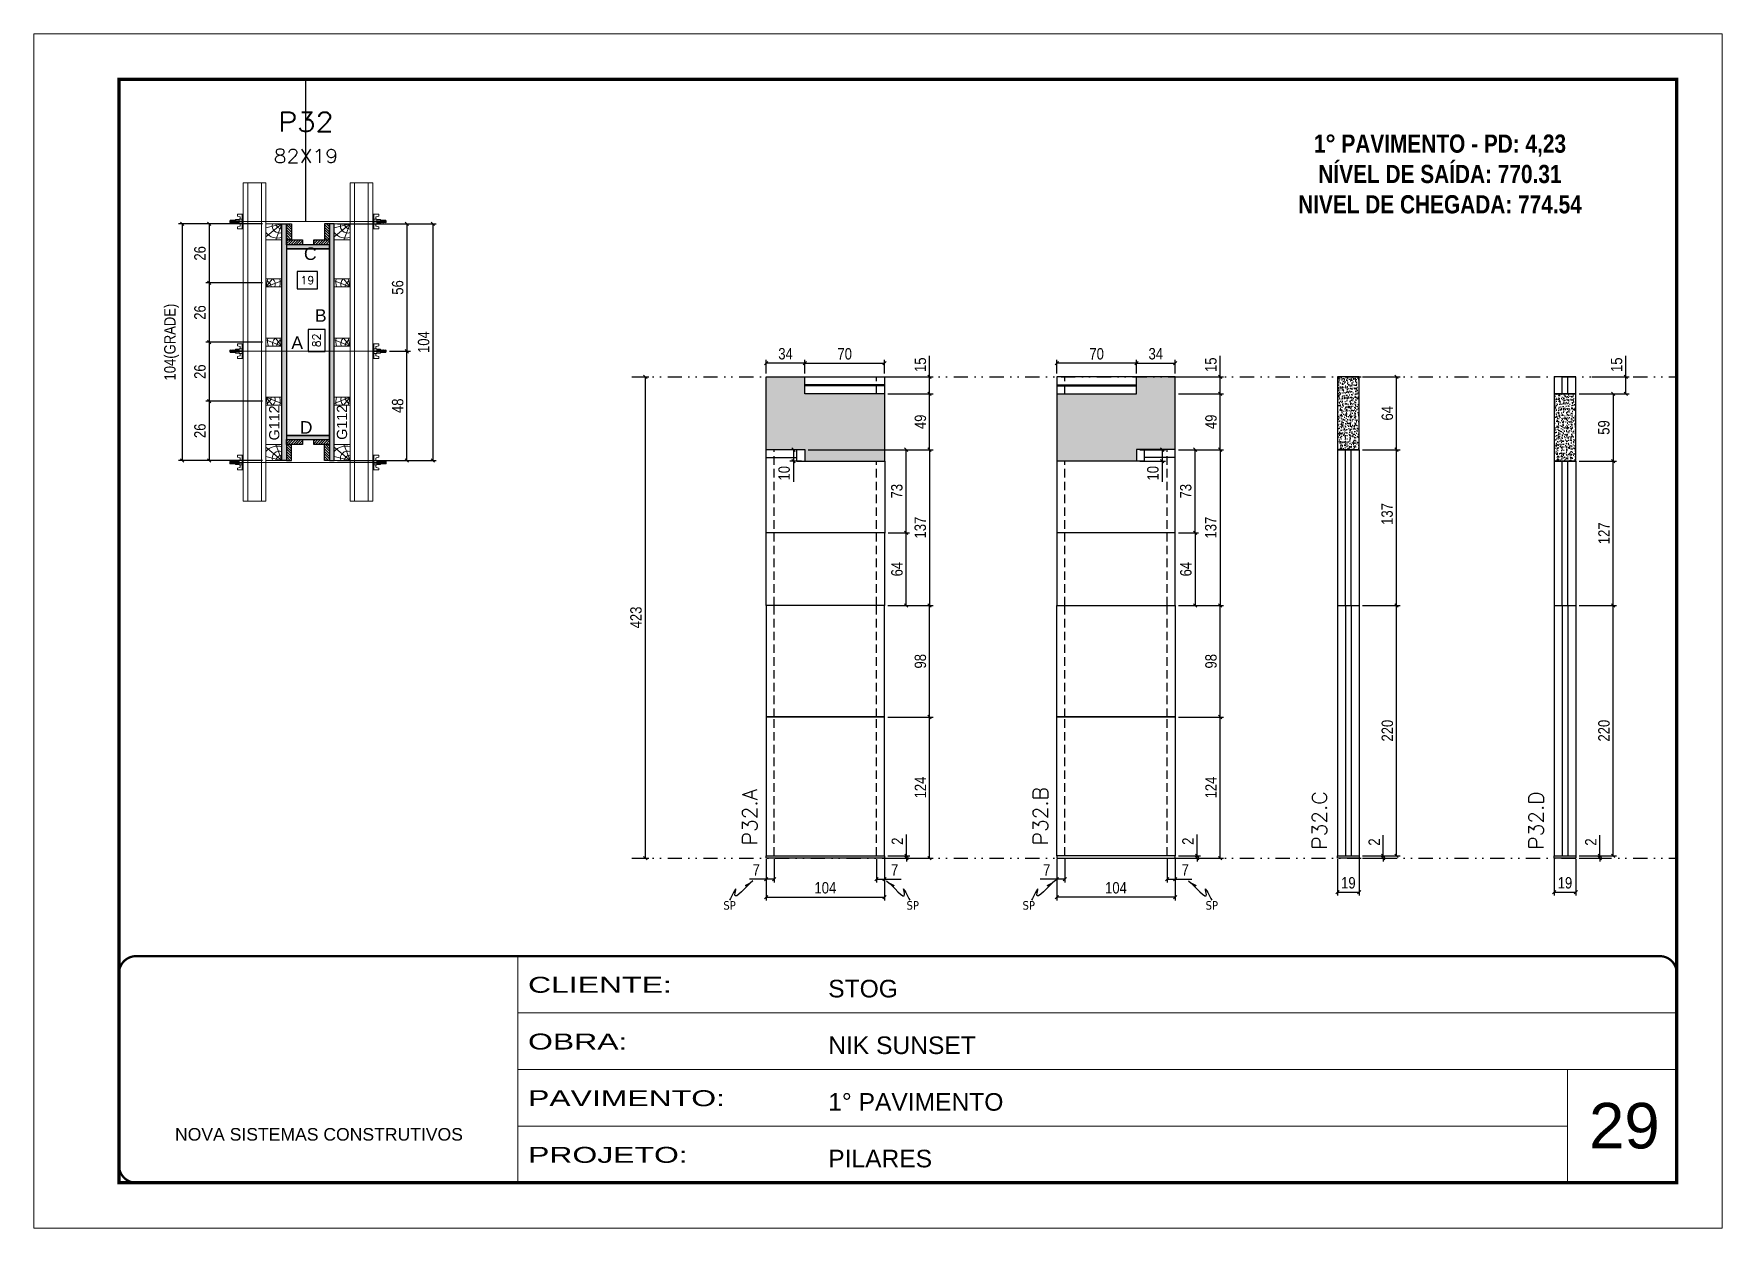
# Model space of a CAD drawing. Header units: millimetres. Extents: x 787 to 8287, y -592 to 17063.
# Drawn here: x 1425 to 2910, y 2854 to 3904 of the extents above; entities that cross this region are included whole.
import ezdxf
from ezdxf.enums import TextEntityAlignment as Align

# ---------------------------------------------------------------- set-up
doc = ezdxf.new("R2010")
doc.units = ezdxf.units.MM
for name, pattern in [('CONTINUO', [0]), ('DASHED', [0.75, 0.5, -0.25]), ('DIVIDE2', [0.625, 0.25, -0.125, 0, -0.125, 0, -0.125]), ('HIDDEN', [0.375, 0.25, -0.125])]:
    doc.linetypes.add(name, pattern=pattern)
for name, color, linetype, lineweight in [('CARIMBO', 255, 'Continuous', 9), ('Folhas', 255, 'Continuous', 9), ('Hachura', 251, 'Continuous', 9), ('Madeira', 126, 'Continuous', 18), ('Perfil Metálico', 224, 'Continuous', 18), ('SARRAFO DE PRESSAO', 251, 'DASHED', 9), ('Texto Seção', 7, 'Continuous', 15)]:
    doc.layers.add(name, color=color, linetype=linetype, lineweight=lineweight)
for name, color, linetype in [('CHAPA', 1, 'Continuous'), ('COTA', 241, 'Continuous'), ('Cota Seção (2x)', 241, 'Continuous'), ('MEIO_PONT', 93, 'Continuous'), ('NOMENCLATURA', 7, 'Continuous'), ('Nível', 160, 'Continuous'), ('Painéis', 200, 'Continuous'), ('SARR_2.2x7', 40, 'Continuous'), ('SARRAFO', 251, 'Continuous'), ('Sarrafo de Pressão', 42, 'HIDDEN'), ('texto', 7, 'Continuous'), ('Texto de Titulo', 7, 'Continuous'), ('Texto Qtd Sarr', 242, 'Continuous'), ('TEXTO_GERAL', 7, 'Continuous')]:
    doc.layers.add(name, color=color, linetype=linetype)
doc.styles.add('ARIAL', font='arial.ttf')
doc.styles.add('COTA TECNICA', font='techl___.ttf', dxfattribs={"height": 10})
doc.styles.add('COTA TECNICA 2X', font='techl___.ttf', dxfattribs={"height": 10})
doc.styles.add('COTA TECNICA-50', font='techl___.ttf', dxfattribs={"height": 10})
doc.styles.add('REGUA-120', font='ROMANS.shx', dxfattribs={"height": 15})
doc.styles.add('ROMANC', font='techb___.ttf', dxfattribs={"height": 2.5})
doc.styles.add('ROMANS', font='romans.shx')
doc.styles.add('SANSSERIF', font='sas_____.pfb')
doc.styles.get("Standard").update_dxf_attribs({"font": 'arial.ttf'})
doc.styles.add('Tecnologia', font='')
doc.styles.get('Tecnologia').set_extended_font_data('Forgotten Futurist')
doc.dimstyles.new('COTA PAINEL-50', dxfattribs={"dimtxt": 10, "dimasz": 3, "dimexe": 3, "dimexo": 3, "dimgap": 3, "dimtad": 1, "dimdec": 1, "dimzin": 12, "dimdsep": 46, "dimtxsty": 'COTA TECNICA-50', "dimblk1": 'OBLIQUE', "dimblk2": 'OBLIQUE', "dimsah": 1, "dimcen": 0.9, "dimclrd": 4, "dimclre": 4, "dimclrt": 240, "dimadec": 1, "dimazin": 3, "dimtfac": 1, "dimtdec": 1, "dimtmove": 0, "dimatfit": 3, "dimfxl": 0, "dimtolj": 1, "dimtzin": 12, "dimarcsym": 0})
doc.dimstyles.new('PAINEL', dxfattribs={"dimtxt": 10, "dimasz": 3, "dimexe": 3, "dimexo": 3, "dimgap": 3, "dimtad": 1, "dimdec": 1, "dimzin": 12, "dimdsep": 46, "dimtxsty": 'COTA TECNICA', "dimblk1": 'OBLIQUE', "dimblk2": 'OBLIQUE', "dimsah": 1, "dimcen": 0.9, "dimclrd": 4, "dimclre": 4, "dimclrt": 240, "dimadec": 1, "dimazin": 3, "dimtfac": 1, "dimtdec": 1, "dimtmove": 0, "dimatfit": 3, "dimfxl": 0, "dimtolj": 1, "dimtzin": 12, "dimarcsym": 0})
doc.dimstyles.new('SECAO PILAR', dxfattribs={"dimtxt": 10, "dimasz": 3, "dimexe": 3, "dimexo": 3, "dimgap": 3, "dimtad": 1, "dimdec": 1, "dimlfac": 0.5, "dimzin": 12, "dimdsep": 46, "dimtxsty": 'COTA TECNICA 2X', "dimblk1": 'OBLIQUE', "dimblk2": 'OBLIQUE', "dimsah": 1, "dimcen": 0.9, "dimclrd": 256, "dimclre": 256, "dimclrt": 256, "dimadec": 1, "dimazin": 3, "dimtfac": 1, "dimtdec": 1, "dimtmove": 0, "dimatfit": 3, "dimfxl": 0, "dimtolj": 1, "dimtzin": 12, "dimarcsym": 0})
doc.dimstyles.new('SECÇÃO 2', dxfattribs={"dimtxt": 7, "dimasz": 6, "dimexe": 0.18, "dimexo": 2, "dimgap": -4, "dimtad": 3, "dimdec": 1, "dimlfac": 0.5, "dimzin": 12, "dimdsep": 46, "dimtxsty": 'ROMANS', "dimblk": 'ARCHTICK', "dimcen": 0.09, "dimse1": 1, "dimse2": 1, "dimsd1": 1, "dimsd2": 1, "dimclrd": 180, "dimclre": 5, "dimclrt": 1, "dimadec": 0, "dimazin": 3, "dimtfac": 1, "dimtdec": 1, "dimtofl": 0, "dimtmove": 0, "dimatfit": 3, "dimldrblk": 'ARCHTICK', "dimfxl": 0, "dimtolj": 1, "dimtzin": 0, "dimarcsym": 0})
doc.dimstyles.get("Standard").update_dxf_attribs({"dimtxt": 0.18, "dimasz": 0.18, "dimexe": 0.18, "dimexo": 0.0625, "dimgap": 0.09, "dimtad": 0, "dimtih": 1, "dimtoh": 1, "dimdec": 4, "dimzin": 0, "dimdsep": 46, "dimtxsty": 'Standard', "dimcen": 0.09, "dimadec": 0, "dimazin": 0, "dimtfac": 1, "dimtdec": 4, "dimtofl": 0, "dimtmove": 0, "dimatfit": 3, "dimfxl": 0, "dimtolj": 1, "dimtzin": 0, "dimarcsym": 0})
pattern_1 = [(135, (-21243.6887, 13032.0638), (-1.12253202, -1.12253202), [])]
pattern_2 = [(135, (-21243.6887, 12861.0638), (-1.12253202, -1.12253202), [])]

msp = doc.modelspace()

# ---------------------------------------------------------------- texts
at = {"layer": 'CARIMBO', "style": 'ARIAL'}
msp.add_text('29', height=40, dxfattribs=at).set_placement((2793.36, 2924.26))
at = {"layer": 'NOMENCLATURA', "color": 2, "insert": (2662.24, 3842.25), "char_height": 16, "attachment_point": 2, "style": 'ROMANC'}
msp.add_mtext_dynamic_manual_height_columns('\\P1° PAVIMENTO - PD: 4,23\\PNÍVEL DE SAÍDA: 770.31\\PNIVEL DE CHEGADA: 774.54', width=328.3607, gutter_width=1, heights=[0], dxfattribs=at)
at = {"layer": 'texto', "color": 0, "char_height": 7.5, "attachment_point": 5}
for insert in [(2037.49, 3137.85), (2198.52, 3137.85), (2300.54, 3137.85), (2461.56, 3137.85)]:
    msp.add_mtext('{\\fTahoma|b0|i0|c0|p34;\\C4;SP}', dxfattribs=dict(at, insert=insert))
at = {"layer": 'Texto Seção', "char_height": 13, "width": 285.3299, "attachment_point": 7, "rotation": 90, "style": 'REGUA-120'}
for s, insert in [('P32.A', (2061.8, 3190.78)), ('P32.B', (2317.38, 3190.78)), ('P32.C', (2562.79, 3186.94)), ('\\pt52;P32.D', (2753.28, 3186.94))]:
    msp.add_mtext(s, dxfattribs=dict(at, insert=insert))
at = {"layer": 'TEXTO_GERAL', "style": 'ARIAL'}
for s, p in [('C', (1668.65, 3710.78)), ('B', (1677.89, 3656.47)), ('A', (1657.18, 3632.56)), ('D', (1665.05, 3558.11))]:
    msp.add_text(s, height=11, dxfattribs=at).set_placement(p, align=Align.MIDDLE_CENTER)
at = {"layer": 'TEXTO_GERAL', "color": 0, "linetype": 'Continuous', "style": 'SANSSERIF'}
for p in [(1636.99, 3546.66), (1696.55, 3547.2)]:
    msp.add_text('G112', height=9, rotation=90, dxfattribs=at).set_placement(p, align=Align.MIDDLE_LEFT)

# ---------------------------------------------------------------- blocks, each defined once
blk = doc.blocks.new('9999999999')
at = {"color": 30, "linetype": 'CONTINUO'}
for p, q in [((98564.6, 34230.2), (98564.6, 34429.4)), ((98564.6, 34379.6), (99584, 34379.6)), ((98564.6, 34329.8), (99488, 34329.8)), ((99584, 34329.8), (99488, 34329.8)), ((99488, 34329.8), (99488, 34230.2)), ((98564.6, 34280), (99488, 34280))]:
    blk.add_line(p, q, dxfattribs=at)
at = {"color": 30, "linetype": 'CONTINUO', "const_width": 2}
blk.add_lwpolyline([(99584, 34230.2), (99584, 34414.4, 0.414214), (99569, 34429.4), (98229, 34429.4, 0.414214), (98214, 34414.4), (98214, 34245.2, 0.414214), (98229, 34230.2), (99584, 34230.2)], format="xyb", dxfattribs=at)
at = {"layer": 'Folhas'}
blk.add_lwpolyline([(98139, 34190.2), (99624, 34190.2), (99624, 35240.2), (98139, 35240.2)], close=True, dxfattribs=at)
at = {"layer": 'Folhas', "color": 30, "const_width": 3}
blk.add_lwpolyline([(98214, 34230.2), (99584, 34230.2), (99584, 35200.2), (98214, 35200.2)], close=True, dxfattribs=at)
at = {"color": 7, "linetype": 'Continuous', "ltscale": 5, "style": 'ARIAL'}
for s, height, p in [('STOG', 15.48, (98837.7, 34393.1)), ('NIK SUNSET', 15.48, (98837.7, 34343.3)), ('1° PAVIMENTO', 15.483, (98837.7, 34293.5)), ('NOVA SISTEMAS CONSTRUTIVOS', 11.059, (98263.2, 34267.2)), ('PILARES', 15.48, (98837.7, 34243.7))]:
    blk.add_text(s, height=height, dxfattribs=at).set_placement(p)
at = {"layer": 'Folhas', "color": 7, "style": 'Tecnologia', "width": 1.5}
for s, p in [('CLIENTE:', (98573.7, 34397.2)), ('OBRA:', (98573.7, 34347.3)), ('PAVIMENTO:', (98573.7, 34297.5)), ('PROJETO:', (98573.7, 34247.7))]:
    blk.add_text(s, height=14, dxfattribs=at).set_placement(p)
blk = doc.blocks.new('*D97')
at = {"layer": 'Cota Seção (2x)', "color": 180, "lineweight": -2}
for p, q in [((1681.7, 3644.3), (1666.7, 3644.3)), ((1666.7, 3644.3), (1666.7, 3624.9)), ((1681.7, 3624.9), (1681.7, 3644.3)), ((1666.7, 3624.9), (1681.7, 3624.9))]:
    blk.add_line(p, q, dxfattribs=at)
at = {"layer": 'Defpoints', "color": 0}
for p in [(1647.7, 3715.1), (1647.7, 3551.1), (1685.7, 3551.1)]:
    blk.add_point(p, dxfattribs=at)
at = {"layer": 'Cota Seção (2x)', "color": 1, "insert": (1674.2, 3634.6), "char_height": 7, "attachment_point": 5, "rotation": 90, "style": 'ROMANS'}
blk.add_mtext('\\A1;82', dxfattribs=at)
blk = doc.blocks.new('_ArchTick')
at = {"color": 0, "linetype": 'ByBlock', "const_width": 0.15}
blk.add_lwpolyline([(-0.5, -0.5), (0.5, 0.5)], dxfattribs=at)
blk = doc.blocks.new('_Oblique')
at = {"color": 0, "linetype": 'ByBlock', "lineweight": -2}
blk.add_line((-0.5, -0.5), (0.5, 0.5), dxfattribs=at)
blk = doc.blocks.new('*D98')
at = {"layer": 'Cota Seção (2x)', "lineweight": -2}
for p, q in [((1692.7, 3737.1), (1779.5, 3737.1)), ((1776.5, 3737.1), (1776.5, 3529.1)), ((1692.7, 3529.1), (1779.5, 3529.1))]:
    blk.add_line(p, q, dxfattribs=at)
at = {"layer": 'Defpoints', "color": 0}
for p in [(1689.7, 3737.1), (1689.7, 3529.1), (1776.5, 3529.1)]:
    blk.add_point(p, dxfattribs=at)
at = {"layer": 'Cota Seção (2x)', "lineweight": -2, "xscale": 3, "yscale": 3, "zscale": 3}
for p, rotation in [((1776.5, 3737.1), 90), ((1776.5, 3529.1), 270)]:
    blk.add_blockref('_Oblique', p, dxfattribs=dict(at, rotation=rotation))
at = {"layer": 'Cota Seção (2x)', "insert": (1768.4, 3633.1), "char_height": 10, "attachment_point": 5, "rotation": 90, "style": 'COTA TECNICA 2X'}
blk.add_mtext('\\A1;104', dxfattribs=at)
blk = doc.blocks.new('*D99')
at = {"layer": 'Cota Seção (2x)', "lineweight": -2}
for p, q in [((1726.7, 3737.1), (1756.7, 3737.1)), ((1753.7, 3737.1), (1753.7, 3625)), ((1738.5, 3625), (1756.7, 3625))]:
    blk.add_line(p, q, dxfattribs=at)
at = {"layer": 'Defpoints', "color": 0}
for p in [(1723.7, 3737.1), (1735.5, 3625), (1753.7, 3625)]:
    blk.add_point(p, dxfattribs=at)
at = {"layer": 'Cota Seção (2x)', "lineweight": -2, "xscale": 3, "yscale": 3, "zscale": 3}
for p, rotation in [((1753.7, 3737.1), 90), ((1753.7, 3625), 270)]:
    blk.add_blockref('_Oblique', p, dxfattribs=dict(at, rotation=rotation))
at = {"layer": 'Cota Seção (2x)', "insert": (1745.6, 3681.1), "char_height": 10, "attachment_point": 5, "rotation": 90, "style": 'COTA TECNICA 2X'}
blk.add_mtext('\\A1;56', dxfattribs=at)
blk = doc.blocks.new('*D100')
at = {"layer": 'Cota Seção (2x)', "lineweight": -2}
for p, q in [((1738.5, 3625), (1756.7, 3625)), ((1753.7, 3529.1), (1753.7, 3625)), ((1726.7, 3529.1), (1756.7, 3529.1))]:
    blk.add_line(p, q, dxfattribs=at)
at = {"layer": 'Defpoints', "color": 0}
for p in [(1735.5, 3625), (1753.7, 3625), (1723.7, 3529.1)]:
    blk.add_point(p, dxfattribs=at)
at = {"layer": 'Cota Seção (2x)', "lineweight": -2, "xscale": 3, "yscale": 3, "zscale": 3}
for p, rotation in [((1753.7, 3625), 90), ((1753.7, 3529.1), 270)]:
    blk.add_blockref('_Oblique', p, dxfattribs=dict(at, rotation=rotation))
at = {"layer": 'Cota Seção (2x)', "insert": (1745.6, 3577.1), "char_height": 10, "attachment_point": 5, "rotation": 90, "style": 'COTA TECNICA 2X'}
blk.add_mtext('\\A1;48', dxfattribs=at)
blk = doc.blocks.new('*D101')
at = {"layer": 'Cota Seção (2x)', "color": 180, "lineweight": -2}
for p, q in [((1675.1, 3695), (1657.1, 3695)), ((1657.1, 3695), (1657.1, 3680)), ((1675.1, 3680), (1675.1, 3695)), ((1657.1, 3680), (1675.1, 3680))]:
    blk.add_line(p, q, dxfattribs=at)
at = {"layer": 'Defpoints', "color": 0}
for p in [(1647.7, 3715.1), (1685.7, 3715.1), (1685.7, 3676)]:
    blk.add_point(p, dxfattribs=at)
at = {"layer": 'Cota Seção (2x)', "color": 1, "insert": (1666.1, 3687.5), "char_height": 7, "attachment_point": 5, "style": 'ROMANS'}
blk.add_mtext('\\A1;19', dxfattribs=at)
blk = doc.blocks.new('titulo1')
at = {"layer": 'Defpoints', "color": 252, "linetype": 'HIDDEN', "ltscale": 2}
blk.add_line((0, 0), (0, 125), dxfattribs=at)
at = {"layer": 'Defpoints', "style": 'ROMANS', "oblique": 15}
blk.add_attdef('FOLHA', text='', height=10, dxfattribs=at).set_placement((0, 15.6), align=Align.MIDDLE_CENTER)
at = {"layer": 'Texto Qtd Sarr', "color": 3, "style": 'ROMANS', "oblique": 15}
for tag, height, p in [('TITULO', 17, (0, 71.4)), ('SEÇÃO', 12, (0, 41.5))]:
    blk.add_attdef(tag, text='', height=height, dxfattribs=at).set_placement(p, align=Align.MIDDLE_CENTER)
blk = doc.blocks.new('PONTALETE')
at = {"layer": 'Madeira'}
for q in [(2.71, 7), (7, 5.76), (7, 1.74)]:
    blk.add_line((0, 0), q, dxfattribs=at)
blk.add_lwpolyline([(0, 0), (7, 0), (7, 7), (0, 7)], close=True, dxfattribs=at)
for centre, radius, start, end in [((2.04, 0.06), 6.23, 37.28179, 109.09128), ((1.09, 0.9), 3.19, 343.60304, 109.98471), ((-0.21, -0.78), 3.09, 14.63219, 86.0383)]:
    blk.add_arc(centre, radius, start, end, dxfattribs=at)
blk = doc.blocks.new('*D102')
at = {"layer": 'Cota Seção (2x)', "lineweight": -2}
for p, q in [((1626.7, 3737.1), (1552.9, 3737.1)), ((1555.9, 3737.1), (1555.9, 3529.1)), ((1626.7, 3529.1), (1552.9, 3529.1))]:
    blk.add_line(p, q, dxfattribs=at)
at = {"layer": 'Defpoints', "color": 0}
for p in [(1629.7, 3737.1), (1555.9, 3529.1), (1629.7, 3529.1)]:
    blk.add_point(p, dxfattribs=at)
at = {"layer": 'Cota Seção (2x)', "lineweight": -2, "xscale": 3, "yscale": 3, "zscale": 3}
for p, rotation in [((1555.9, 3737.1), 90), ((1555.9, 3529.1), 270)]:
    blk.add_blockref('_Oblique', p, dxfattribs=dict(at, rotation=rotation))
at = {"layer": 'Cota Seção (2x)', "insert": (1546.7, 3633.1), "char_height": 10, "attachment_point": 5, "rotation": 90, "style": 'COTA TECNICA 2X'}
blk.add_mtext('\\A1;104(GRADE)', dxfattribs=at)
blk = doc.blocks.new('*D103')
at = {"layer": 'Cota Seção (2x)', "lineweight": -2}
for p, q in [((1626.7, 3581.1), (1576.8, 3581.1)), ((1579.8, 3581.1), (1579.8, 3529.1)), ((1626.7, 3529.1), (1576.8, 3529.1))]:
    blk.add_line(p, q, dxfattribs=at)
at = {"layer": 'Defpoints', "color": 0}
for p in [(1629.7, 3581.1), (1579.8, 3529.1), (1629.7, 3529.1)]:
    blk.add_point(p, dxfattribs=at)
at = {"layer": 'Cota Seção (2x)', "lineweight": -2, "xscale": 3, "yscale": 3, "zscale": 3}
for p, rotation in [((1579.8, 3581.1), 90), ((1579.8, 3529.1), 270)]:
    blk.add_blockref('_Oblique', p, dxfattribs=dict(at, rotation=rotation))
at = {"layer": 'Cota Seção (2x)', "insert": (1571.7, 3555.1), "char_height": 10, "attachment_point": 5, "rotation": 90, "style": 'COTA TECNICA 2X'}
blk.add_mtext('\\A1;26', dxfattribs=at)
blk = doc.blocks.new('MEIO PONTALETE')
at = {"layer": 'Madeira'}
for q in [(2.71, 7), (3.5, 2.88), (3.5, 0.87)]:
    blk.add_line((0, 0), q, dxfattribs=at)
blk.add_lwpolyline([(0, 0), (3.5, 0), (3.5, 7), (0, 7)], close=True, dxfattribs=at)
for centre, radius, start, end in [((2.04, 0.06), 6.23, 76.44987, 109.09128), ((1.09, 0.9), 3.19, 40.90626, 109.98471), ((-0.21, -0.78), 3.09, 14.63219, 86.0383)]:
    blk.add_arc(centre, radius, start, end, dxfattribs=at)
blk = doc.blocks.new('C')
at = {"layer": 'Hachura', "color": 0}
for p, q in [((0, 3.22), (0, -3.22)), ((0.45, 3.22), (0, 3.22)), ((0.46, 3.16), (0, 3.16)), ((0.46, 3.05), (0, 3.05)), ((0.46, 2.88), (0, 2.88)), ((0, 2.75), (0, -1.16)), ((0.46, 2.65), (0, 2.65)), ((0.46, 2.23), (0, 2.23)), ((0.46, 1.51), (0, 1.51)), ((0.39, 0.49), (0.17, 0.49)), ((0.45, -3.23), (0.45, 3.22)), ((0.45, 3.22), (2.58, 3.22)), ((1.74, 0.97), (0.45, 0.97)), ((1.45, 0.1), (0.45, 0.1)), ((1.35, 1.94), (1.35, 0.96)), ((2.58, 2.39), (1.47, 2.09)), ((1.74, -0.97), (1.74, 0.97)), ((1.74, 0.97), (1.74, 0.84)), ((1.74, 0.97), (1.74, 0.84)), ((1.74, 0.84), (3.35, 0.84)), ((3.35, 0.45), (1.74, 0.45)), ((2.58, 3.22), (2.58, 2.39)), ((3.32, 0.84), (3.32, -0.84)), ((3.35, 0.84), (3.35, -0.84)), ((3.68, 0.45), (3.35, 0.45)), ((3.84, -0.52), (3.35, 0.45)), ((3.35, 0.06), (3.67, -0.57)), ((3.68, 0.45), (4.16, -0.52)), ((3.72, 0.5), (4.25, -0.57)), ((4.37, -0.55), (3.83, 0.53)), ((4.15, 0.45), (3.93, 0.45)), ((4.42, -0.52), (3.93, 0.45)), ((4.15, 0.45), (4.26, 0.45)), ((4.26, 0.45), (4.74, -0.52)), ((4.3, 0.5), (4.83, -0.57)), ((4.95, -0.55), (4.41, 0.53)), ((4.51, 0.45), (4.84, 0.45)), ((5, -0.52), (4.51, 0.45)), ((4.84, 0.45), (5.32, -0.52)), ((4.88, 0.5), (5.41, -0.57)), ((5.53, -0.55), (4.99, 0.53)), ((5.58, -0.52), (5.09, 0.45)), ((5.42, 0.45), (5.09, 0.45)), ((5.58, -0.52), (5.09, 0.45)), ((5.42, 0.45), (5.74, -0.19)), ((5.46, 0.5), (5.74, -0.07)), ((5.74, 0.19), (5.57, 0.53)), ((5.74, 0.32), (5.68, 0.45)), ((5.68, 0.45), (5.74, 0.45)), ((5.74, 0.45), (5.9, 0.29)), ((5.74, 0.45), (5.74, -0.52)), ((5.9, -0.36), (5.9, 0.29)), ((0.45, 0), (0, 0)), ((0.46, -1.52), (0, -1.52)), ((0.46, -2.23), (0, -2.23)), ((0.46, -2.65), (0, -2.65)), ((0.46, -2.88), (0, -2.88)), ((0.46, -3.05), (0, -3.05)), ((0.46, -3.16), (0, -3.16)), ((0, -3.22), (2.57, -3.22)), ((0.08, -0.48), (0.29, -0.48)), ((0.29, -0.48), (0.4, -0.48)), ((0.45, 0), (0.45, -0.97)), ((0.45, -0.16), (1.45, -0.16)), ((0.45, -0.65), (0.45, -0.32)), ((0.45, -3.23), (0.45, -0.65)), ((0.45, -0.97), (1.74, -0.97)), ((1.35, -1.94), (1.35, -0.97)), ((2.58, -2.39), (1.47, -2.1)), ((3.35, -0.32), (1.74, -0.32)), ((3.35, -0.84), (1.74, -0.84)), ((2.58, -3.23), (2.58, -2.39)), ((3.35, -0.07), (3.58, -0.52)), ((3.35, -0.52), (3.58, -0.52)), ((3.84, -0.52), (4.16, -0.52)), ((4.42, -0.52), (4.74, -0.52)), ((4.63, -0.52), (4.74, -0.52)), ((5, -0.52), (5.32, -0.52)), ((5.58, -0.52), (5.74, -0.52)), ((5.74, -0.52), (5.9, -0.36)), ((5.74, -0.52), (5.74, -0.52))]:
    blk.add_line(p, q, dxfattribs=at)
for centre, radius, start, end in [((1.52, 1.94), 0.161, 104.74356, 180), ((1.44, -0.03), 0.129, 272.69497, 87.30503), ((3.81, 0.39), 0.143, 25.56881, 154.43119), ((4.39, 0.39), 0.143, 25.56881, 154.43119), ((4.97, 0.39), 0.143, 25.56881, 154.43119), ((5.55, 0.39), 0.143, 25.56881, 154.43119), ((0.17, -0.37), 0.174, 221.74404, 317.85924), ((1.52, -1.94), 0.161, 180, 255.25644), ((3.71, -0.4), 0.174, 222.14076, 318.25596), ((4.29, -0.4), 0.174, 222.14076, 318.25596), ((4.87, -0.4), 0.174, 222.14076, 318.25596), ((5.45, -0.4), 0.174, 222.14076, 318.25596), ((5.61, -0.4), 0.174, 317.85924, 318.25596)]:
    blk.add_arc(centre, radius, start, end, dxfattribs=at)
blk = doc.blocks.new('*D104')
at = {"layer": 'Cota Seção (2x)', "lineweight": -2}
for p, q in [((1626.7, 3737.1), (1576.8, 3737.1)), ((1579.8, 3737.1), (1579.8, 3685.1)), ((1626.7, 3685.1), (1576.8, 3685.1))]:
    blk.add_line(p, q, dxfattribs=at)
at = {"layer": 'Defpoints', "color": 0}
for p in [(1629.7, 3737.1), (1579.8, 3685.1), (1629.7, 3685.1)]:
    blk.add_point(p, dxfattribs=at)
at = {"layer": 'Cota Seção (2x)', "lineweight": -2, "xscale": 3, "yscale": 3, "zscale": 3}
for p, rotation in [((1579.8, 3737.1), 90), ((1579.8, 3685.1), 270)]:
    blk.add_blockref('_Oblique', p, dxfattribs=dict(at, rotation=rotation))
at = {"layer": 'Cota Seção (2x)', "insert": (1571.7, 3711.1), "char_height": 10, "attachment_point": 5, "rotation": 90, "style": 'COTA TECNICA 2X'}
blk.add_mtext('\\A1;26', dxfattribs=at)
blk = doc.blocks.new('*D105')
at = {"layer": 'Cota Seção (2x)', "lineweight": -2}
for p, q in [((1626.7, 3685.1), (1576.8, 3685.1)), ((1579.8, 3685.1), (1579.8, 3633.1)), ((1626.7, 3633.1), (1576.8, 3633.1))]:
    blk.add_line(p, q, dxfattribs=at)
at = {"layer": 'Defpoints', "color": 0}
for p in [(1629.7, 3685.1), (1579.8, 3633.1), (1629.7, 3633.1)]:
    blk.add_point(p, dxfattribs=at)
at = {"layer": 'Cota Seção (2x)', "lineweight": -2, "xscale": 3, "yscale": 3, "zscale": 3}
for p, rotation in [((1579.8, 3685.1), 90), ((1579.8, 3633.1), 270)]:
    blk.add_blockref('_Oblique', p, dxfattribs=dict(at, rotation=rotation))
at = {"layer": 'Cota Seção (2x)', "insert": (1571.7, 3659.1), "char_height": 10, "attachment_point": 5, "rotation": 90, "style": 'COTA TECNICA 2X'}
blk.add_mtext('\\A1;26', dxfattribs=at)
blk = doc.blocks.new('*D1157')
at = {"layer": 'Cota Seção (2x)', "lineweight": -2}
for p, q in [((1626.7, 3633.1), (1576.8, 3633.1)), ((1579.8, 3633.1), (1579.8, 3581.1)), ((1626.7, 3581.1), (1576.8, 3581.1))]:
    blk.add_line(p, q, dxfattribs=at)
at = {"layer": 'Defpoints', "color": 0}
for p in [(1629.7, 3633.1), (1579.8, 3581.1), (1629.7, 3581.1)]:
    blk.add_point(p, dxfattribs=at)
at = {"layer": 'Cota Seção (2x)', "lineweight": -2, "xscale": 3, "yscale": 3, "zscale": 3}
for p, rotation in [((1579.8, 3633.1), 90), ((1579.8, 3581.1), 270)]:
    blk.add_blockref('_Oblique', p, dxfattribs=dict(at, rotation=rotation))
at = {"layer": 'Cota Seção (2x)', "insert": (1571.7, 3607.1), "char_height": 10, "attachment_point": 5, "rotation": 90, "style": 'COTA TECNICA 2X'}
blk.add_mtext('\\A1;26', dxfattribs=at)
blk = doc.blocks.new('*D1336')
at = {"layer": 'COTA', "color": 4, "lineweight": -2}
for p, q in [((1954.6, 3602.5), (1966.4, 3602.5)), ((1963.4, 3179.5), (1963.4, 3602.5)), ((1954.6, 3179.5), (1966.4, 3179.5))]:
    blk.add_line(p, q, dxfattribs=at)
at = {"layer": 'Defpoints', "color": 0}
for p in [(1951.6, 3602.5), (1963.4, 3602.5), (1951.6, 3179.5)]:
    blk.add_point(p, dxfattribs=at)
at = {"layer": 'COTA', "color": 4, "lineweight": -2, "xscale": 3, "yscale": 3, "zscale": 3}
for p, rotation in [((1963.4, 3602.5), 90), ((1963.4, 3179.5), 270)]:
    blk.add_blockref('_Oblique', p, dxfattribs=dict(at, rotation=rotation))
at = {"layer": 'COTA', "color": 240, "insert": (1955.2, 3391), "char_height": 10, "attachment_point": 5, "rotation": 90, "style": 'COTA TECNICA-50'}
blk.add_mtext('\\A1;423', dxfattribs=at)
blk = doc.blocks.new('*D692')
at = {"layer": 'COTA', "color": 4, "lineweight": -2}
for p, q in [((2762.7, 3178.5), (2762.7, 3146.6)), ((2781.7, 3178.5), (2781.7, 3146.6)), ((2762.7, 3149.6), (2781.7, 3149.6))]:
    blk.add_line(p, q, dxfattribs=at)
at = {"layer": 'Defpoints', "color": 0}
for p in [(2762.7, 3181.5), (2781.7, 3181.5), (2781.7, 3149.6)]:
    blk.add_point(p, dxfattribs=at)
at = {"layer": 'COTA', "color": 4, "lineweight": -2, "xscale": 3, "yscale": 3, "zscale": 3, "rotation": 180}
blk.add_blockref('_Oblique', (2762.7, 3149.6), dxfattribs=at)
at = {"layer": 'COTA', "color": 4, "lineweight": -2, "xscale": 3, "yscale": 3, "zscale": 3}
blk.add_blockref('_Oblique', (2781.7, 3149.6), dxfattribs=at)
at = {"layer": 'COTA', "color": 240, "insert": (2772.2, 3157.7), "char_height": 10, "attachment_point": 5, "style": 'COTA TECNICA'}
blk.add_mtext('\\A1;19', dxfattribs=at)
blk = doc.blocks.new('*D693')
at = {"layer": 'COTA', "color": 4, "lineweight": -2}
for p, q in [((2802.9, 3181.5), (2802.9, 3199.6)), ((2784.7, 3181.5), (2805.9, 3181.5)), ((2784.7, 3179.5), (2805.9, 3179.5)), ((2802.9, 3179.5), (2802.9, 3181.5)), ((2802.9, 3179.5), (2802.9, 3176.5))]:
    blk.add_line(p, q, dxfattribs=at)
at = {"layer": 'Defpoints', "color": 0}
for p in [(2781.7, 3181.5), (2781.7, 3179.5), (2802.9, 3181.5)]:
    blk.add_point(p, dxfattribs=at)
at = {"layer": 'COTA', "color": 4, "lineweight": -2, "xscale": 3, "yscale": 3, "zscale": 3}
for p, rotation in [((2802.9, 3181.5), 270), ((2802.9, 3179.5), 90)]:
    blk.add_blockref('_Oblique', p, dxfattribs=dict(at, rotation=rotation))
at = {"layer": 'COTA', "color": 240, "insert": (2794.9, 3193.6), "char_height": 10, "attachment_point": 5, "rotation": 90, "style": 'COTA TECNICA-50'}
blk.add_mtext('\\A1;2', dxfattribs=at)
blk = doc.blocks.new('*D1337')
at = {"layer": 'COTA', "color": 4, "linetype": 'ByBlock', "lineweight": -2}
for p, q in [((2784.7, 3587.5), (2817.6, 3587.5)), ((2814.6, 3587.5), (2814.6, 3528.5)), ((2784.7, 3528.5), (2817.6, 3528.5))]:
    blk.add_line(p, q, dxfattribs=at)
at = {"layer": 'Defpoints', "color": 0, "linetype": 'ByBlock'}
for p in [(2781.7, 3587.5), (2781.7, 3528.5), (2814.6, 3528.5)]:
    blk.add_point(p, dxfattribs=at)
at = {"layer": 'COTA', "color": 4, "linetype": 'ByBlock', "lineweight": -2, "xscale": 3, "yscale": 3, "zscale": 3}
for p, rotation in [((2814.6, 3587.5), 90), ((2814.6, 3528.5), 270)]:
    blk.add_blockref('_Oblique', p, dxfattribs=dict(at, rotation=rotation))
at = {"layer": 'COTA', "color": 240, "linetype": 'ByBlock', "insert": (2806.4, 3558), "char_height": 10, "attachment_point": 5, "rotation": 90, "style": 'COTA TECNICA'}
blk.add_mtext('\\A1;59', dxfattribs=at)
blk = doc.blocks.new('*D1338')
at = {"layer": 'COTA', "color": 4, "lineweight": -2}
for p, q in [((2784.7, 3401.5), (2817.6, 3401.5)), ((2814.6, 3181.5), (2814.6, 3401.5)), ((2784.7, 3181.5), (2817.6, 3181.5))]:
    blk.add_line(p, q, dxfattribs=at)
at = {"layer": 'Defpoints', "color": 0}
for p in [(2781.7, 3401.5), (2814.6, 3401.5), (2781.7, 3181.5)]:
    blk.add_point(p, dxfattribs=at)
at = {"layer": 'COTA', "color": 4, "lineweight": -2, "xscale": 3, "yscale": 3, "zscale": 3}
for p, rotation in [((2814.6, 3401.5), 90), ((2814.6, 3181.5), 270)]:
    blk.add_blockref('_Oblique', p, dxfattribs=dict(at, rotation=rotation))
at = {"layer": 'COTA', "color": 240, "insert": (2806.5, 3291.5), "char_height": 10, "attachment_point": 5, "rotation": 90, "style": 'COTA TECNICA-50'}
blk.add_mtext('\\A1;220', dxfattribs=at)
blk = doc.blocks.new('*D694')
at = {"layer": 'COTA', "color": 4, "lineweight": -2}
for p, q in [((2784.7, 3528.5), (2817.6, 3528.5)), ((2814.6, 3401.5), (2814.6, 3528.5)), ((2784.7, 3401.5), (2817.6, 3401.5))]:
    blk.add_line(p, q, dxfattribs=at)
at = {"layer": 'Defpoints', "color": 0}
for p in [(2781.7, 3528.5), (2814.6, 3528.5), (2781.7, 3401.5)]:
    blk.add_point(p, dxfattribs=at)
at = {"layer": 'COTA', "color": 4, "lineweight": -2, "xscale": 3, "yscale": 3, "zscale": 3}
for p, rotation in [((2814.6, 3528.5), 90), ((2814.6, 3401.5), 270)]:
    blk.add_blockref('_Oblique', p, dxfattribs=dict(at, rotation=rotation))
at = {"layer": 'COTA', "color": 240, "insert": (2806.5, 3465), "char_height": 10, "attachment_point": 5, "rotation": 90, "style": 'COTA TECNICA-50'}
blk.add_mtext('\\A1;127', dxfattribs=at)
blk = doc.blocks.new('*D695')
at = {"layer": 'COTA', "color": 4, "lineweight": -2}
for p, q in [((2572.2, 3178.5), (2572.2, 3146.6)), ((2591.2, 3178.5), (2591.2, 3146.6)), ((2572.2, 3149.6), (2591.2, 3149.6))]:
    blk.add_line(p, q, dxfattribs=at)
at = {"layer": 'Defpoints', "color": 0}
for p in [(2572.2, 3181.5), (2591.2, 3181.5), (2591.2, 3149.6)]:
    blk.add_point(p, dxfattribs=at)
at = {"layer": 'COTA', "color": 4, "lineweight": -2, "xscale": 3, "yscale": 3, "zscale": 3, "rotation": 180}
blk.add_blockref('_Oblique', (2572.2, 3149.6), dxfattribs=at)
at = {"layer": 'COTA', "color": 4, "lineweight": -2, "xscale": 3, "yscale": 3, "zscale": 3}
blk.add_blockref('_Oblique', (2591.2, 3149.6), dxfattribs=at)
at = {"layer": 'COTA', "color": 240, "insert": (2581.7, 3157.7), "char_height": 10, "attachment_point": 5, "style": 'COTA TECNICA'}
blk.add_mtext('\\A1;19', dxfattribs=at)
blk = doc.blocks.new('*D696')
at = {"layer": 'COTA', "color": 4, "lineweight": -2}
for p, q in [((2594.2, 3401.5), (2627.1, 3401.5)), ((2624.1, 3181.5), (2624.1, 3401.5)), ((2594.2, 3181.5), (2627.1, 3181.5))]:
    blk.add_line(p, q, dxfattribs=at)
at = {"layer": 'Defpoints', "color": 0}
for p in [(2591.2, 3401.5), (2624.1, 3401.5), (2591.2, 3181.5)]:
    blk.add_point(p, dxfattribs=at)
at = {"layer": 'COTA', "color": 4, "lineweight": -2, "xscale": 3, "yscale": 3, "zscale": 3}
for p, rotation in [((2624.1, 3401.5), 90), ((2624.1, 3181.5), 270)]:
    blk.add_blockref('_Oblique', p, dxfattribs=dict(at, rotation=rotation))
at = {"layer": 'COTA', "color": 240, "insert": (2616, 3291.5), "char_height": 10, "attachment_point": 5, "rotation": 90, "style": 'COTA TECNICA'}
blk.add_mtext('\\A1;220', dxfattribs=at)
blk = doc.blocks.new('*D697')
at = {"layer": 'COTA', "color": 4, "lineweight": -2}
for p, q in [((2612.4, 3181.5), (2612.4, 3199.6)), ((2594.2, 3181.5), (2615.4, 3181.5)), ((2594.2, 3179.5), (2615.4, 3179.5)), ((2612.4, 3179.5), (2612.4, 3181.5)), ((2612.4, 3179.5), (2612.4, 3176.5))]:
    blk.add_line(p, q, dxfattribs=at)
at = {"layer": 'Defpoints', "color": 0}
for p in [(2591.2, 3181.5), (2591.2, 3179.5), (2612.4, 3181.5)]:
    blk.add_point(p, dxfattribs=at)
at = {"layer": 'COTA', "color": 4, "lineweight": -2, "xscale": 3, "yscale": 3, "zscale": 3}
for p, rotation in [((2612.4, 3181.5), 270), ((2612.4, 3179.5), 90)]:
    blk.add_blockref('_Oblique', p, dxfattribs=dict(at, rotation=rotation))
at = {"layer": 'COTA', "color": 240, "insert": (2604.4, 3193.6), "char_height": 10, "attachment_point": 5, "rotation": 90, "style": 'COTA TECNICA-50'}
blk.add_mtext('\\A1;2', dxfattribs=at)
blk = doc.blocks.new('*D1339')
at = {"layer": 'COTA', "color": 4, "lineweight": -2}
for p, q in [((2594.2, 3538.5), (2627.1, 3538.5)), ((2624.1, 3401.5), (2624.1, 3538.5)), ((2594.2, 3401.5), (2627.1, 3401.5))]:
    blk.add_line(p, q, dxfattribs=at)
at = {"layer": 'Defpoints', "color": 0}
for p in [(2591.2, 3538.5), (2624.1, 3538.5), (2591.2, 3401.5)]:
    blk.add_point(p, dxfattribs=at)
at = {"layer": 'COTA', "color": 4, "lineweight": -2, "xscale": 3, "yscale": 3, "zscale": 3}
for p, rotation in [((2624.1, 3538.5), 90), ((2624.1, 3401.5), 270)]:
    blk.add_blockref('_Oblique', p, dxfattribs=dict(at, rotation=rotation))
at = {"layer": 'COTA', "color": 240, "insert": (2615.8, 3482), "char_height": 10, "attachment_point": 5, "rotation": 90, "style": 'COTA TECNICA-50'}
blk.add_mtext('\\A1;137', dxfattribs=at)
blk = doc.blocks.new('*D698')
at = {"layer": 'COTA', "color": 4, "lineweight": -2}
for p, q in [((2069.7, 3178.5), (2069.7, 3142.2)), ((2173.7, 3178.5), (2173.7, 3142.2)), ((2069.7, 3145.2), (2173.7, 3145.2))]:
    blk.add_line(p, q, dxfattribs=at)
at = {"layer": 'Defpoints', "color": 0}
for p in [(2069.7, 3181.5), (2173.7, 3181.5), (2173.7, 3145.2)]:
    blk.add_point(p, dxfattribs=at)
at = {"layer": 'COTA', "color": 4, "lineweight": -2, "xscale": 3, "yscale": 3, "zscale": 3, "rotation": 180}
blk.add_blockref('_Oblique', (2069.7, 3145.2), dxfattribs=at)
at = {"layer": 'COTA', "color": 4, "lineweight": -2, "xscale": 3, "yscale": 3, "zscale": 3}
blk.add_blockref('_Oblique', (2173.7, 3145.2), dxfattribs=at)
at = {"layer": 'COTA', "color": 240, "insert": (2121.7, 3153.3), "char_height": 10, "attachment_point": 5, "style": 'COTA TECNICA'}
blk.add_mtext('\\A1;104', dxfattribs=at)
blk = doc.blocks.new('*D699')
at = {"layer": 'COTA', "color": 4, "lineweight": -2}
for p, q in [((2076.7, 3178.5), (2076.7, 3158)), ((2069.7, 3176.5), (2069.7, 3158)), ((2069.7, 3161), (2055, 3161)), ((2076.7, 3161), (2069.7, 3161))]:
    blk.add_line(p, q, dxfattribs=at)
at = {"layer": 'Defpoints', "color": 0}
for p in [(2069.7, 3179.5), (2076.7, 3181.5), (2069.7, 3161)]:
    blk.add_point(p, dxfattribs=at)
at = {"layer": 'COTA', "color": 4, "lineweight": -2, "xscale": 3, "yscale": 3, "zscale": 3, "rotation": 180}
blk.add_blockref('_Oblique', (2069.7, 3161), dxfattribs=at)
at = {"layer": 'COTA', "color": 4, "lineweight": -2, "xscale": 3, "yscale": 3, "zscale": 3}
blk.add_blockref('_Oblique', (2076.7, 3161), dxfattribs=at)
at = {"layer": 'COTA', "color": 240, "insert": (2060.9, 3169.1), "char_height": 10, "attachment_point": 5, "style": 'COTA TECNICA-50'}
blk.add_mtext('\\A1;7', dxfattribs=at)
blk = doc.blocks.new('*D700')
at = {"layer": 'COTA', "color": 4, "lineweight": -2}
for p, q in [((2166.7, 3178.5), (2166.7, 3158)), ((2173.7, 3176.5), (2173.7, 3158)), ((2166.7, 3161), (2173.7, 3161)), ((2173.7, 3161), (2188.5, 3161))]:
    blk.add_line(p, q, dxfattribs=at)
at = {"layer": 'Defpoints', "color": 0}
for p in [(2166.7, 3181.5), (2173.7, 3179.5), (2173.7, 3161)]:
    blk.add_point(p, dxfattribs=at)
at = {"layer": 'COTA', "color": 4, "lineweight": -2, "xscale": 3, "yscale": 3, "zscale": 3, "rotation": 180}
blk.add_blockref('_Oblique', (2166.7, 3161), dxfattribs=at)
at = {"layer": 'COTA', "color": 4, "lineweight": -2, "xscale": 3, "yscale": 3, "zscale": 3}
blk.add_blockref('_Oblique', (2173.7, 3161), dxfattribs=at)
at = {"layer": 'COTA', "color": 240, "insert": (2182.6, 3169.1), "char_height": 10, "attachment_point": 5, "style": 'COTA TECNICA-50'}
blk.add_mtext('\\A1;7', dxfattribs=at)
blk = doc.blocks.new('*D701')
at = {"layer": 'COTA', "color": 4, "linetype": 'ByBlock', "lineweight": -2}
for p, q in [((2176.7, 3303.5), (2216.4, 3303.5)), ((2213.4, 3179.5), (2213.4, 3303.5)), ((2176.7, 3179.5), (2216.4, 3179.5))]:
    blk.add_line(p, q, dxfattribs=at)
at = {"layer": 'Defpoints', "color": 0, "linetype": 'ByBlock'}
for p in [(2173.7, 3303.5), (2213.4, 3303.5), (2173.7, 3179.5)]:
    blk.add_point(p, dxfattribs=at)
at = {"layer": 'COTA', "color": 4, "linetype": 'ByBlock', "lineweight": -2, "xscale": 3, "yscale": 3, "zscale": 3}
for p, rotation in [((2213.4, 3303.5), 90), ((2213.4, 3179.5), 270)]:
    blk.add_blockref('_Oblique', p, dxfattribs=dict(at, rotation=rotation))
at = {"layer": 'COTA', "color": 240, "linetype": 'ByBlock', "insert": (2205.3, 3241.5), "char_height": 10, "attachment_point": 5, "rotation": 90, "style": 'COTA TECNICA'}
blk.add_mtext('\\A1;124', dxfattribs=at)
blk = doc.blocks.new('*D702')
at = {"layer": 'COTA', "color": 4, "lineweight": -2}
for p, q in [((2193, 3181.5), (2193, 3200.3)), ((2176.7, 3181.5), (2196, 3181.5)), ((2176.7, 3179.5), (2196, 3179.5)), ((2193, 3179.5), (2193, 3181.5)), ((2193, 3179.5), (2193, 3176.5))]:
    blk.add_line(p, q, dxfattribs=at)
at = {"layer": 'Defpoints', "color": 0}
for p in [(2173.7, 3181.5), (2173.7, 3179.5), (2193, 3179.5)]:
    blk.add_point(p, dxfattribs=at)
at = {"layer": 'COTA', "color": 4, "lineweight": -2, "xscale": 3, "yscale": 3, "zscale": 3}
for p, rotation in [((2193, 3181.5), 270), ((2193, 3179.5), 90)]:
    blk.add_blockref('_Oblique', p, dxfattribs=dict(at, rotation=rotation))
at = {"layer": 'COTA', "color": 240, "insert": (2185, 3194.3), "char_height": 10, "attachment_point": 5, "rotation": 90, "style": 'COTA TECNICA-50'}
blk.add_mtext('\\A1;2', dxfattribs=at)
blk = doc.blocks.new('*D703')
at = {"layer": 'COTA', "color": 4, "linetype": 'ByBlock', "lineweight": -2}
for p, q in [((2176.7, 3303.5), (2216.4, 3303.5)), ((2213.4, 3179.5), (2213.4, 3303.5)), ((2176.7, 3179.5), (2216.4, 3179.5))]:
    blk.add_line(p, q, dxfattribs=at)
at = {"layer": 'Defpoints', "color": 0, "linetype": 'ByBlock'}
for p in [(2173.7, 3303.5), (2213.4, 3303.5), (2173.7, 3179.5)]:
    blk.add_point(p, dxfattribs=at)
at = {"layer": 'COTA', "color": 4, "linetype": 'ByBlock', "lineweight": -2, "xscale": 3, "yscale": 3, "zscale": 3}
for p, rotation in [((2213.4, 3303.5), 90), ((2213.4, 3179.5), 270)]:
    blk.add_blockref('_Oblique', p, dxfattribs=dict(at, rotation=rotation))
at = {"layer": 'COTA', "color": 240, "linetype": 'ByBlock', "insert": (2205.3, 3241.5), "char_height": 10, "attachment_point": 5, "rotation": 90, "style": 'COTA TECNICA'}
blk.add_mtext('\\A1;124', dxfattribs=at)
blk = doc.blocks.new('*D704')
at = {"layer": 'COTA', "color": 4, "lineweight": -2}
for p, q in [((2176.7, 3401.5), (2216.4, 3401.5)), ((2213.4, 3303.5), (2213.4, 3401.5)), ((2176.7, 3303.5), (2216.4, 3303.5))]:
    blk.add_line(p, q, dxfattribs=at)
at = {"layer": 'Defpoints', "color": 0}
for p in [(2173.7, 3401.5), (2213.4, 3401.5), (2173.7, 3303.5)]:
    blk.add_point(p, dxfattribs=at)
at = {"layer": 'COTA', "color": 4, "lineweight": -2, "xscale": 3, "yscale": 3, "zscale": 3}
for p, rotation in [((2213.4, 3401.5), 90), ((2213.4, 3303.5), 270)]:
    blk.add_blockref('_Oblique', p, dxfattribs=dict(at, rotation=rotation))
at = {"layer": 'COTA', "color": 240, "insert": (2205.3, 3352.5), "char_height": 10, "attachment_point": 5, "rotation": 90, "style": 'COTA TECNICA-50'}
blk.add_mtext('\\A1;98', dxfattribs=at)
blk = doc.blocks.new('*D705')
at = {"layer": 'COTA', "color": 4, "lineweight": -2}
for p, q in [((2103.7, 3605.5), (2103.7, 3617.6)), ((2103.7, 3614.6), (2173.7, 3614.6)), ((2173.7, 3605.5), (2173.7, 3617.6))]:
    blk.add_line(p, q, dxfattribs=at)
at = {"layer": 'Defpoints', "color": 0}
for p in [(2173.7, 3614.6), (2103.7, 3602.5), (2173.7, 3602.5)]:
    blk.add_point(p, dxfattribs=at)
at = {"layer": 'COTA', "color": 4, "lineweight": -2, "xscale": 3, "yscale": 3, "zscale": 3, "rotation": 180}
blk.add_blockref('_Oblique', (2103.7, 3614.6), dxfattribs=at)
at = {"layer": 'COTA', "color": 4, "lineweight": -2, "xscale": 3, "yscale": 3, "zscale": 3}
blk.add_blockref('_Oblique', (2173.7, 3614.6), dxfattribs=at)
at = {"layer": 'COTA', "color": 240, "insert": (2138.7, 3622.7), "char_height": 10, "attachment_point": 5, "style": 'COTA TECNICA-50'}
blk.add_mtext('\\A1;70', dxfattribs=at)
blk = doc.blocks.new('*D706')
at = {"layer": 'COTA', "color": 4, "lineweight": -2}
for p, q in [((2106.7, 3538.5), (2216.4, 3538.5)), ((2213.4, 3538.5), (2213.4, 3401.5)), ((2176.7, 3401.5), (2216.4, 3401.5))]:
    blk.add_line(p, q, dxfattribs=at)
at = {"layer": 'Defpoints', "color": 0}
for p in [(2103.7, 3538.5), (2173.7, 3401.5), (2213.4, 3401.5)]:
    blk.add_point(p, dxfattribs=at)
at = {"layer": 'COTA', "color": 4, "lineweight": -2, "xscale": 3, "yscale": 3, "zscale": 3}
for p, rotation in [((2213.4, 3538.5), 90), ((2213.4, 3401.5), 270)]:
    blk.add_blockref('_Oblique', p, dxfattribs=dict(at, rotation=rotation))
at = {"layer": 'COTA', "color": 240, "insert": (2205.2, 3470), "char_height": 10, "attachment_point": 5, "rotation": 90, "style": 'COTA TECNICA-50'}
blk.add_mtext('\\A1;137', dxfattribs=at)
blk = doc.blocks.new('*D707')
at = {"layer": 'COTA', "color": 4, "lineweight": -2}
for p, q in [((2176.7, 3587.5), (2216.4, 3587.5)), ((2213.4, 3538.5), (2213.4, 3587.5)), ((2106.7, 3538.5), (2216.4, 3538.5))]:
    blk.add_line(p, q, dxfattribs=at)
at = {"layer": 'Defpoints', "color": 0}
for p in [(2173.7, 3587.5), (2213.4, 3587.5), (2103.7, 3538.5)]:
    blk.add_point(p, dxfattribs=at)
at = {"layer": 'COTA', "color": 4, "lineweight": -2, "xscale": 3, "yscale": 3, "zscale": 3}
for p, rotation in [((2213.4, 3587.5), 90), ((2213.4, 3538.5), 270)]:
    blk.add_blockref('_Oblique', p, dxfattribs=dict(at, rotation=rotation))
at = {"layer": 'COTA', "color": 240, "insert": (2205.3, 3563), "char_height": 10, "attachment_point": 5, "rotation": 90, "style": 'COTA TECNICA'}
blk.add_mtext('\\A1;49', dxfattribs=at)
blk = doc.blocks.new('*D1340')
at = {"layer": 'COTA', "color": 4, "lineweight": -2}
for p, q in [((2213.4, 3602.5), (2213.4, 3620.9)), ((2176.7, 3602.5), (2216.4, 3602.5)), ((2213.4, 3587.5), (2213.4, 3602.5)), ((2176.7, 3587.5), (2216.4, 3587.5))]:
    blk.add_line(p, q, dxfattribs=at)
at = {"layer": 'Defpoints', "color": 0}
for p in [(2173.7, 3602.5), (2213.4, 3602.5), (2173.7, 3587.5)]:
    blk.add_point(p, dxfattribs=at)
at = {"layer": 'COTA', "color": 4, "lineweight": -2, "xscale": 3, "yscale": 3, "zscale": 3}
for p, rotation in [((2213.4, 3602.5), 90), ((2213.4, 3587.5), 270)]:
    blk.add_blockref('_Oblique', p, dxfattribs=dict(at, rotation=rotation))
at = {"layer": 'COTA', "color": 240, "insert": (2205.3, 3613.2), "char_height": 10, "attachment_point": 5, "rotation": 90, "style": 'COTA TECNICA'}
blk.add_mtext('\\A1;15', dxfattribs=at)
blk = doc.blocks.new('*D1341')
at = {"layer": 'COTA', "color": 4, "lineweight": -2}
for p, q in [((2825.7, 3602.5), (2825.7, 3620.9)), ((2795.8, 3602.5), (2828.7, 3602.5)), ((2825.7, 3587.5), (2825.7, 3602.5)), ((2784.7, 3587.5), (2828.7, 3587.5))]:
    blk.add_line(p, q, dxfattribs=at)
at = {"layer": 'Defpoints', "color": 0}
for p in [(2792.8, 3602.5), (2825.7, 3602.5), (2781.7, 3587.5)]:
    blk.add_point(p, dxfattribs=at)
at = {"layer": 'COTA', "color": 4, "lineweight": -2, "xscale": 3, "yscale": 3, "zscale": 3}
for p, rotation in [((2825.7, 3602.5), 90), ((2825.7, 3587.5), 270)]:
    blk.add_blockref('_Oblique', p, dxfattribs=dict(at, rotation=rotation))
at = {"layer": 'COTA', "color": 240, "insert": (2817.6, 3613.2), "char_height": 10, "attachment_point": 5, "rotation": 90, "style": 'COTA TECNICA'}
blk.add_mtext('\\A1;15', dxfattribs=at)
blk = doc.blocks.new('*D1348')
at = {"layer": 'COTA', "color": 4, "lineweight": -2}
for p, q in [((2594.2, 3602.5), (2627.1, 3602.5)), ((2624.1, 3538.5), (2624.1, 3602.5)), ((2594.2, 3538.5), (2627.1, 3538.5))]:
    blk.add_line(p, q, dxfattribs=at)
at = {"layer": 'Defpoints', "color": 0}
for p in [(2591.2, 3602.5), (2624.1, 3602.5), (2591.2, 3538.5)]:
    blk.add_point(p, dxfattribs=at)
at = {"layer": 'COTA', "color": 4, "lineweight": -2, "xscale": 3, "yscale": 3, "zscale": 3}
for p, rotation in [((2624.1, 3602.5), 90), ((2624.1, 3538.5), 270)]:
    blk.add_blockref('_Oblique', p, dxfattribs=dict(at, rotation=rotation))
at = {"layer": 'COTA', "color": 240, "insert": (2616, 3570.5), "char_height": 10, "attachment_point": 5, "rotation": 90, "style": 'COTA TECNICA'}
blk.add_mtext('\\A1;64', dxfattribs=at)
blk = doc.blocks.new('*D1349')
at = {"layer": 'COTA', "color": 4, "lineweight": -2}
for p, q in [((2100.7, 3538.5), (2090.6, 3538.5)), ((2093.6, 3538.5), (2093.6, 3528.5)), ((2100.7, 3528.5), (2090.6, 3528.5)), ((2093.6, 3528.5), (2093.6, 3510.1))]:
    blk.add_line(p, q, dxfattribs=at)
at = {"layer": 'Defpoints', "color": 0}
for p in [(2103.7, 3538.5), (2093.6, 3528.5), (2103.7, 3528.5)]:
    blk.add_point(p, dxfattribs=at)
at = {"layer": 'COTA', "color": 4, "lineweight": -2, "xscale": 3, "yscale": 3, "zscale": 3}
for p, rotation in [((2093.6, 3538.5), 90), ((2093.6, 3528.5), 270)]:
    blk.add_blockref('_Oblique', p, dxfattribs=dict(at, rotation=rotation))
at = {"layer": 'COTA', "color": 240, "insert": (2085.5, 3517.8), "char_height": 10, "attachment_point": 5, "rotation": 90, "style": 'COTA TECNICA'}
blk.add_mtext('\\A1;10', dxfattribs=at)
blk = doc.blocks.new('*D1350')
at = {"layer": 'COTA', "color": 4, "lineweight": -2}
for p, q in [((2069.7, 3605.5), (2069.7, 3617.6)), ((2103.7, 3614.6), (2069.7, 3614.6)), ((2103.7, 3605.5), (2103.7, 3617.6))]:
    blk.add_line(p, q, dxfattribs=at)
at = {"layer": 'Defpoints', "color": 0}
for p in [(2069.7, 3614.6), (2069.7, 3602.5), (2103.7, 3602.5)]:
    blk.add_point(p, dxfattribs=at)
at = {"layer": 'COTA', "color": 4, "lineweight": -2, "xscale": 3, "yscale": 3, "zscale": 3, "rotation": 180}
blk.add_blockref('_Oblique', (2069.7, 3614.6), dxfattribs=at)
at = {"layer": 'COTA', "color": 4, "lineweight": -2, "xscale": 3, "yscale": 3, "zscale": 3}
blk.add_blockref('_Oblique', (2103.7, 3614.6), dxfattribs=at)
at = {"layer": 'COTA', "color": 240, "insert": (2086.7, 3622.8), "char_height": 10, "attachment_point": 5, "style": 'COTA TECNICA'}
blk.add_mtext('\\A1;34', dxfattribs=at)
blk = doc.blocks.new('*D727')
at = {"layer": 'COTA', "color": 4, "lineweight": -2}
for p, q in [((2325.3, 3178.5), (2325.3, 3142.2)), ((2429.3, 3178.5), (2429.3, 3142.2)), ((2429.3, 3145.2), (2325.3, 3145.2))]:
    blk.add_line(p, q, dxfattribs=at)
at = {"layer": 'Defpoints', "color": 0}
for p in [(2325.3, 3181.5), (2429.3, 3181.5), (2325.3, 3145.2)]:
    blk.add_point(p, dxfattribs=at)
at = {"layer": 'COTA', "color": 4, "lineweight": -2, "xscale": 3, "yscale": 3, "zscale": 3, "rotation": 180}
blk.add_blockref('_Oblique', (2325.3, 3145.2), dxfattribs=at)
at = {"layer": 'COTA', "color": 4, "lineweight": -2, "xscale": 3, "yscale": 3, "zscale": 3}
blk.add_blockref('_Oblique', (2429.3, 3145.2), dxfattribs=at)
at = {"layer": 'COTA', "color": 240, "insert": (2377.3, 3153.3), "char_height": 10, "attachment_point": 5, "style": 'COTA TECNICA'}
blk.add_mtext('\\A1;104', dxfattribs=at)
blk = doc.blocks.new('*D728')
at = {"layer": 'COTA', "color": 4, "lineweight": -2}
for p, q in [((2422.3, 3178.5), (2422.3, 3158)), ((2429.3, 3176.5), (2429.3, 3158)), ((2422.3, 3161), (2429.3, 3161)), ((2429.3, 3161), (2444, 3161))]:
    blk.add_line(p, q, dxfattribs=at)
at = {"layer": 'Defpoints', "color": 0}
for p in [(2422.3, 3181.5), (2429.3, 3179.5), (2429.3, 3161)]:
    blk.add_point(p, dxfattribs=at)
at = {"layer": 'COTA', "color": 4, "lineweight": -2, "xscale": 3, "yscale": 3, "zscale": 3, "rotation": 180}
blk.add_blockref('_Oblique', (2422.3, 3161), dxfattribs=at)
at = {"layer": 'COTA', "color": 4, "lineweight": -2, "xscale": 3, "yscale": 3, "zscale": 3}
blk.add_blockref('_Oblique', (2429.3, 3161), dxfattribs=at)
at = {"layer": 'COTA', "color": 240, "insert": (2438.2, 3169.1), "char_height": 10, "attachment_point": 5, "style": 'COTA TECNICA-50'}
blk.add_mtext('\\A1;7', dxfattribs=at)
blk = doc.blocks.new('*D729')
at = {"layer": 'COTA', "color": 4, "lineweight": -2}
for p, q in [((2332.3, 3178.5), (2332.3, 3158)), ((2325.3, 3176.5), (2325.3, 3158)), ((2325.3, 3161), (2310.6, 3161)), ((2332.3, 3161), (2325.3, 3161))]:
    blk.add_line(p, q, dxfattribs=at)
at = {"layer": 'Defpoints', "color": 0}
for p in [(2325.3, 3179.5), (2332.3, 3181.5), (2325.3, 3161)]:
    blk.add_point(p, dxfattribs=at)
at = {"layer": 'COTA', "color": 4, "lineweight": -2, "xscale": 3, "yscale": 3, "zscale": 3, "rotation": 180}
blk.add_blockref('_Oblique', (2325.3, 3161), dxfattribs=at)
at = {"layer": 'COTA', "color": 4, "lineweight": -2, "xscale": 3, "yscale": 3, "zscale": 3}
blk.add_blockref('_Oblique', (2332.3, 3161), dxfattribs=at)
at = {"layer": 'COTA', "color": 240, "insert": (2316.4, 3169.1), "char_height": 10, "attachment_point": 5, "style": 'COTA TECNICA-50'}
blk.add_mtext('\\A1;7', dxfattribs=at)
blk = doc.blocks.new('*D730')
at = {"layer": 'COTA', "color": 4, "linetype": 'ByBlock', "lineweight": -2}
for p, q in [((2432.3, 3303.5), (2472, 3303.5)), ((2469, 3179.5), (2469, 3303.5)), ((2432.3, 3179.5), (2472, 3179.5))]:
    blk.add_line(p, q, dxfattribs=at)
at = {"layer": 'Defpoints', "color": 0, "linetype": 'ByBlock'}
for p in [(2429.3, 3303.5), (2469, 3303.5), (2429.3, 3179.5)]:
    blk.add_point(p, dxfattribs=at)
at = {"layer": 'COTA', "color": 4, "linetype": 'ByBlock', "lineweight": -2, "xscale": 3, "yscale": 3, "zscale": 3}
for p, rotation in [((2469, 3303.5), 90), ((2469, 3179.5), 270)]:
    blk.add_blockref('_Oblique', p, dxfattribs=dict(at, rotation=rotation))
at = {"layer": 'COTA', "color": 240, "linetype": 'ByBlock', "insert": (2460.9, 3241.5), "char_height": 10, "attachment_point": 5, "rotation": 90, "style": 'COTA TECNICA'}
blk.add_mtext('\\A1;124', dxfattribs=at)
blk = doc.blocks.new('*D731')
at = {"layer": 'COTA', "color": 4, "lineweight": -2}
for p, q in [((2448.6, 3181.5), (2448.6, 3200.3)), ((2432.3, 3181.5), (2451.6, 3181.5)), ((2432.3, 3179.5), (2451.6, 3179.5)), ((2448.6, 3179.5), (2448.6, 3181.5)), ((2448.6, 3179.5), (2448.6, 3176.5))]:
    blk.add_line(p, q, dxfattribs=at)
at = {"layer": 'Defpoints', "color": 0}
for p in [(2429.3, 3181.5), (2429.3, 3179.5), (2448.6, 3179.5)]:
    blk.add_point(p, dxfattribs=at)
at = {"layer": 'COTA', "color": 4, "lineweight": -2, "xscale": 3, "yscale": 3, "zscale": 3}
for p, rotation in [((2448.6, 3181.5), 270), ((2448.6, 3179.5), 90)]:
    blk.add_blockref('_Oblique', p, dxfattribs=dict(at, rotation=rotation))
at = {"layer": 'COTA', "color": 240, "insert": (2440.6, 3194.3), "char_height": 10, "attachment_point": 5, "rotation": 90, "style": 'COTA TECNICA-50'}
blk.add_mtext('\\A1;2', dxfattribs=at)
blk = doc.blocks.new('*D732')
at = {"layer": 'COTA', "color": 4, "linetype": 'ByBlock', "lineweight": -2}
for p, q in [((2432.3, 3303.5), (2472, 3303.5)), ((2469, 3179.5), (2469, 3303.5)), ((2432.3, 3179.5), (2472, 3179.5))]:
    blk.add_line(p, q, dxfattribs=at)
at = {"layer": 'Defpoints', "color": 0, "linetype": 'ByBlock'}
for p in [(2429.3, 3303.5), (2469, 3303.5), (2429.3, 3179.5)]:
    blk.add_point(p, dxfattribs=at)
at = {"layer": 'COTA', "color": 4, "linetype": 'ByBlock', "lineweight": -2, "xscale": 3, "yscale": 3, "zscale": 3}
for p, rotation in [((2469, 3303.5), 90), ((2469, 3179.5), 270)]:
    blk.add_blockref('_Oblique', p, dxfattribs=dict(at, rotation=rotation))
at = {"layer": 'COTA', "color": 240, "linetype": 'ByBlock', "insert": (2460.9, 3241.5), "char_height": 10, "attachment_point": 5, "rotation": 90, "style": 'COTA TECNICA'}
blk.add_mtext('\\A1;124', dxfattribs=at)
blk = doc.blocks.new('*D733')
at = {"layer": 'COTA', "color": 4, "lineweight": -2}
for p, q in [((2432.3, 3401.5), (2472, 3401.5)), ((2469, 3303.5), (2469, 3401.5)), ((2432.3, 3303.5), (2472, 3303.5))]:
    blk.add_line(p, q, dxfattribs=at)
at = {"layer": 'Defpoints', "color": 0}
for p in [(2429.3, 3401.5), (2469, 3401.5), (2429.3, 3303.5)]:
    blk.add_point(p, dxfattribs=at)
at = {"layer": 'COTA', "color": 4, "lineweight": -2, "xscale": 3, "yscale": 3, "zscale": 3}
for p, rotation in [((2469, 3401.5), 90), ((2469, 3303.5), 270)]:
    blk.add_blockref('_Oblique', p, dxfattribs=dict(at, rotation=rotation))
at = {"layer": 'COTA', "color": 240, "insert": (2460.9, 3352.5), "char_height": 10, "attachment_point": 5, "rotation": 90, "style": 'COTA TECNICA-50'}
blk.add_mtext('\\A1;98', dxfattribs=at)
blk = doc.blocks.new('*D734')
at = {"layer": 'COTA', "color": 4, "lineweight": -2}
for p, q in [((2325.3, 3605.5), (2325.3, 3617.6)), ((2395.3, 3614.6), (2325.3, 3614.6)), ((2395.3, 3605.5), (2395.3, 3617.6))]:
    blk.add_line(p, q, dxfattribs=at)
at = {"layer": 'Defpoints', "color": 0}
for p in [(2325.3, 3614.6), (2325.3, 3602.5), (2395.3, 3602.5)]:
    blk.add_point(p, dxfattribs=at)
at = {"layer": 'COTA', "color": 4, "lineweight": -2, "xscale": 3, "yscale": 3, "zscale": 3, "rotation": 180}
blk.add_blockref('_Oblique', (2325.3, 3614.6), dxfattribs=at)
at = {"layer": 'COTA', "color": 4, "lineweight": -2, "xscale": 3, "yscale": 3, "zscale": 3}
blk.add_blockref('_Oblique', (2395.3, 3614.6), dxfattribs=at)
at = {"layer": 'COTA', "color": 240, "insert": (2360.3, 3622.7), "char_height": 10, "attachment_point": 5, "style": 'COTA TECNICA-50'}
blk.add_mtext('\\A1;70', dxfattribs=at)
blk = doc.blocks.new('*D735')
at = {"layer": 'COTA', "color": 4, "lineweight": -2}
for p, q in [((2432.3, 3538.5), (2472, 3538.5)), ((2469, 3538.5), (2469, 3401.5)), ((2432.3, 3401.5), (2472, 3401.5))]:
    blk.add_line(p, q, dxfattribs=at)
at = {"layer": 'Defpoints', "color": 0}
for p in [(2429.3, 3538.5), (2429.3, 3401.5), (2469, 3401.5)]:
    blk.add_point(p, dxfattribs=at)
at = {"layer": 'COTA', "color": 4, "lineweight": -2, "xscale": 3, "yscale": 3, "zscale": 3}
for p, rotation in [((2469, 3538.5), 90), ((2469, 3401.5), 270)]:
    blk.add_blockref('_Oblique', p, dxfattribs=dict(at, rotation=rotation))
at = {"layer": 'COTA', "color": 240, "insert": (2460.7, 3470), "char_height": 10, "attachment_point": 5, "rotation": 90, "style": 'COTA TECNICA-50'}
blk.add_mtext('\\A1;137', dxfattribs=at)
blk = doc.blocks.new('*D736')
at = {"layer": 'COTA', "color": 4, "lineweight": -2}
for p, q in [((2432.3, 3587.5), (2472, 3587.5)), ((2469, 3538.5), (2469, 3587.5)), ((2432.3, 3538.5), (2472, 3538.5))]:
    blk.add_line(p, q, dxfattribs=at)
at = {"layer": 'Defpoints', "color": 0}
for p in [(2429.3, 3587.5), (2469, 3587.5), (2429.3, 3538.5)]:
    blk.add_point(p, dxfattribs=at)
at = {"layer": 'COTA', "color": 4, "lineweight": -2, "xscale": 3, "yscale": 3, "zscale": 3}
for p, rotation in [((2469, 3587.5), 90), ((2469, 3538.5), 270)]:
    blk.add_blockref('_Oblique', p, dxfattribs=dict(at, rotation=rotation))
at = {"layer": 'COTA', "color": 240, "insert": (2460.9, 3563), "char_height": 10, "attachment_point": 5, "rotation": 90, "style": 'COTA TECNICA'}
blk.add_mtext('\\A1;49', dxfattribs=at)
blk = doc.blocks.new('*D737')
at = {"layer": 'COTA', "color": 4, "lineweight": -2}
for p, q in [((2469, 3602.5), (2469, 3620.9)), ((2432.3, 3602.5), (2472, 3602.5)), ((2469, 3587.5), (2469, 3602.5)), ((2432.3, 3587.5), (2472, 3587.5))]:
    blk.add_line(p, q, dxfattribs=at)
at = {"layer": 'Defpoints', "color": 0}
for p in [(2429.3, 3602.5), (2469, 3602.5), (2429.3, 3587.5)]:
    blk.add_point(p, dxfattribs=at)
at = {"layer": 'COTA', "color": 4, "lineweight": -2, "xscale": 3, "yscale": 3, "zscale": 3}
for p, rotation in [((2469, 3602.5), 90), ((2469, 3587.5), 270)]:
    blk.add_blockref('_Oblique', p, dxfattribs=dict(at, rotation=rotation))
at = {"layer": 'COTA', "color": 240, "insert": (2460.8, 3613.2), "char_height": 10, "attachment_point": 5, "rotation": 90, "style": 'COTA TECNICA'}
blk.add_mtext('\\A1;15', dxfattribs=at)
blk = doc.blocks.new('*D1351')
at = {"layer": 'COTA', "color": 4, "lineweight": -2}
for p, q in [((2398.3, 3538.5), (2420.9, 3538.5)), ((2417.9, 3538.5), (2417.9, 3528.5)), ((2398.3, 3528.5), (2420.9, 3528.5)), ((2417.9, 3528.5), (2417.9, 3510.1))]:
    blk.add_line(p, q, dxfattribs=at)
at = {"layer": 'Defpoints', "color": 0}
for p in [(2395.3, 3538.5), (2395.3, 3528.5), (2417.9, 3528.5)]:
    blk.add_point(p, dxfattribs=at)
at = {"layer": 'COTA', "color": 4, "lineweight": -2, "xscale": 3, "yscale": 3, "zscale": 3}
for p, rotation in [((2417.9, 3538.5), 90), ((2417.9, 3528.5), 270)]:
    blk.add_blockref('_Oblique', p, dxfattribs=dict(at, rotation=rotation))
at = {"layer": 'COTA', "color": 240, "insert": (2409.8, 3517.8), "char_height": 10, "attachment_point": 5, "rotation": 90, "style": 'COTA TECNICA'}
blk.add_mtext('\\A1;10', dxfattribs=at)
blk = doc.blocks.new('*D1352')
at = {"layer": 'COTA', "color": 4, "lineweight": -2}
for p, q in [((2395.3, 3605.5), (2395.3, 3617.6)), ((2395.3, 3614.6), (2429.3, 3614.6)), ((2429.3, 3605.5), (2429.3, 3617.6))]:
    blk.add_line(p, q, dxfattribs=at)
at = {"layer": 'Defpoints', "color": 0}
for p in [(2429.3, 3614.6), (2395.3, 3602.5), (2429.3, 3602.5)]:
    blk.add_point(p, dxfattribs=at)
at = {"layer": 'COTA', "color": 4, "lineweight": -2, "xscale": 3, "yscale": 3, "zscale": 3, "rotation": 180}
blk.add_blockref('_Oblique', (2395.3, 3614.6), dxfattribs=at)
at = {"layer": 'COTA', "color": 4, "lineweight": -2, "xscale": 3, "yscale": 3, "zscale": 3}
blk.add_blockref('_Oblique', (2429.3, 3614.6), dxfattribs=at)
at = {"layer": 'COTA', "color": 240, "insert": (2412.3, 3622.8), "char_height": 10, "attachment_point": 5, "style": 'COTA TECNICA'}
blk.add_mtext('\\A1;34', dxfattribs=at)
blk = doc.blocks.new('*D1353')
at = {"layer": 'COTA', "color": 4, "lineweight": -2}
for p, q in [((2432.3, 3465.5), (2449.9, 3465.5)), ((2446.9, 3465.5), (2446.9, 3401.5)), ((2432.3, 3401.5), (2449.9, 3401.5))]:
    blk.add_line(p, q, dxfattribs=at)
at = {"layer": 'Defpoints', "color": 0}
for p in [(2429.3, 3465.5), (2429.3, 3401.5), (2446.9, 3401.5)]:
    blk.add_point(p, dxfattribs=at)
at = {"layer": 'COTA', "color": 4, "lineweight": -2, "xscale": 3, "yscale": 3, "zscale": 3}
for p, rotation in [((2446.9, 3465.5), 90), ((2446.9, 3401.5), 270)]:
    blk.add_blockref('_Oblique', p, dxfattribs=dict(at, rotation=rotation))
at = {"layer": 'COTA', "color": 240, "insert": (2438.8, 3433.5), "char_height": 10, "attachment_point": 5, "rotation": 90, "style": 'COTA TECNICA'}
blk.add_mtext('\\A1;64', dxfattribs=at)
blk = doc.blocks.new('*D1354')
at = {"layer": 'COTA', "color": 4, "lineweight": -2}
for p, q in [((2432.3, 3538.5), (2449.9, 3538.5)), ((2446.9, 3465.5), (2446.9, 3538.5)), ((2432.3, 3465.5), (2449.9, 3465.5))]:
    blk.add_line(p, q, dxfattribs=at)
at = {"layer": 'Defpoints', "color": 0}
for p in [(2429.3, 3538.5), (2446.9, 3538.5), (2429.3, 3465.5)]:
    blk.add_point(p, dxfattribs=at)
at = {"layer": 'COTA', "color": 4, "lineweight": -2, "xscale": 3, "yscale": 3, "zscale": 3}
for p, rotation in [((2446.9, 3538.5), 90), ((2446.9, 3465.5), 270)]:
    blk.add_blockref('_Oblique', p, dxfattribs=dict(at, rotation=rotation))
at = {"layer": 'COTA', "color": 240, "insert": (2438.7, 3502), "char_height": 10, "attachment_point": 5, "rotation": 90, "style": 'COTA TECNICA'}
blk.add_mtext('\\A1;73', dxfattribs=at)
blk = doc.blocks.new('*D1355')
at = {"layer": 'COTA', "color": 4, "lineweight": -2}
for p, q in [((2176.8, 3465.5), (2195.8, 3465.5)), ((2192.8, 3401.5), (2192.8, 3465.5)), ((2176.7, 3401.5), (2195.8, 3401.5))]:
    blk.add_line(p, q, dxfattribs=at)
at = {"layer": 'Defpoints', "color": 0}
for p in [(2173.8, 3465.5), (2192.8, 3465.5), (2173.7, 3401.5)]:
    blk.add_point(p, dxfattribs=at)
at = {"layer": 'COTA', "color": 4, "lineweight": -2, "xscale": 3, "yscale": 3, "zscale": 3}
for p, rotation in [((2192.8, 3465.5), 90), ((2192.8, 3401.5), 270)]:
    blk.add_blockref('_Oblique', p, dxfattribs=dict(at, rotation=rotation))
at = {"layer": 'COTA', "color": 240, "insert": (2184.7, 3433.5), "char_height": 10, "attachment_point": 5, "rotation": 90, "style": 'COTA TECNICA'}
blk.add_mtext('\\A1;64', dxfattribs=at)
blk = doc.blocks.new('*D1356')
at = {"layer": 'COTA', "color": 4, "lineweight": -2}
for p, q in [((2176.7, 3538.5), (2195.8, 3538.5)), ((2192.8, 3465.5), (2192.8, 3538.5)), ((2176.8, 3465.5), (2195.8, 3465.5))]:
    blk.add_line(p, q, dxfattribs=at)
at = {"layer": 'Defpoints', "color": 0}
for p in [(2173.7, 3538.5), (2192.8, 3538.5), (2173.8, 3465.5)]:
    blk.add_point(p, dxfattribs=at)
at = {"layer": 'COTA', "color": 4, "lineweight": -2, "xscale": 3, "yscale": 3, "zscale": 3}
for p, rotation in [((2192.8, 3538.5), 90), ((2192.8, 3465.5), 270)]:
    blk.add_blockref('_Oblique', p, dxfattribs=dict(at, rotation=rotation))
at = {"layer": 'COTA', "color": 240, "insert": (2184.6, 3502), "char_height": 10, "attachment_point": 5, "rotation": 90, "style": 'COTA TECNICA'}
blk.add_mtext('\\A1;73', dxfattribs=at)

# ---------------------------------------------------------------- dimensions: what is measured, and where the dimension line sits
at = {"layer": 'COTA'}
for base, p1, p2, dimstyle, picture, middle in [((2069.74, 3614.62), (2103.74, 3602.53), (2069.74, 3602.53), 'PAINEL', '*D1350', (2086.74, 3622.84)), ((2325.32, 3614.62), (2395.32, 3602.53), (2325.32, 3602.53), 'COTA PAINEL-50', '*D734', (2360.32, 3622.72)), ((2173.74, 3161.02), (2166.74, 3181.53), (2173.74, 3179.53), 'COTA PAINEL-50', '*D700', (2182.61, 3169.09)), ((2429.32, 3161.02), (2422.32, 3181.53), (2429.32, 3179.53), 'COTA PAINEL-50', '*D728', (2438.18, 3169.09))]:
    dim = msp.add_linear_dim(base=base, p1=p1, p2=p2, dimstyle=dimstyle, dxfattribs=at)
    dim.commit()
    dim.dimension.update_dxf_attribs({"geometry": picture, "text_midpoint": middle})
for base, p1, p2, angle, dimstyle, picture, middle in [((2173.74, 3614.62), (2103.74, 3602.53), (2173.74, 3602.53), 180, 'COTA PAINEL-50', '*D705', (2138.74, 3622.72)), ((2429.32, 3614.62), (2395.32, 3602.53), (2429.32, 3602.53), 180, 'PAINEL', '*D1352', (2412.32, 3622.84)), ((2213.38, 3602.53), (2173.74, 3587.53), (2173.74, 3602.53), 90, 'PAINEL', '*D1340', (2205.27, 3613.21)), ((2468.96, 3602.53), (2429.32, 3587.53), (2429.32, 3602.53), 90, 'PAINEL', '*D737', (2460.85, 3613.21)), ((2825.69, 3602.53), (2781.73, 3587.53), (2792.84, 3602.53), 90, 'PAINEL', '*D1341', (2817.58, 3613.21)), ((1963.42, 3602.53), (1951.57, 3179.53), (1951.57, 3602.53), 90, 'COTA PAINEL-50', '*D1336', (1955.2, 3391.03)), ((2624.06, 3602.53), (2591.24, 3538.5), (2591.24, 3602.53), 90, 'PAINEL', '*D1348', (2615.96, 3570.52)), ((2093.59, 3528.53), (2103.74, 3538.53), (2103.74, 3528.53), 90, 'PAINEL', '*D1349', (2085.49, 3517.81)), ((2213.38, 3401.53), (2103.74, 3538.53), (2173.74, 3401.53), 90, 'COTA PAINEL-50', '*D706', (2205.16, 3470.03)), ((2192.79, 3538.53), (2173.8, 3465.53), (2173.74, 3538.53), 90, 'PAINEL', '*D1356', (2184.57, 3502.03)), ((2417.91, 3528.53), (2395.32, 3538.53), (2395.32, 3528.53), 90, 'PAINEL', '*D1351', (2409.81, 3517.81)), ((2468.96, 3401.53), (2429.32, 3538.53), (2429.32, 3401.53), 90, 'COTA PAINEL-50', '*D735', (2460.74, 3470.03)), ((2446.87, 3538.53), (2429.32, 3465.53), (2429.32, 3538.53), 90, 'PAINEL', '*D1354', (2438.65, 3502.03)), ((2814.59, 3528.5), (2781.73, 3401.53), (2781.73, 3528.5), 90, 'COTA PAINEL-50', '*D694', (2806.51, 3465.02)), ((2192.79, 3465.53), (2173.74, 3401.53), (2173.8, 3465.53), 90, 'PAINEL', '*D1355', (2184.68, 3433.53)), ((2446.87, 3401.53), (2429.32, 3465.53), (2429.32, 3401.53), 90, 'PAINEL', '*D1353', (2438.77, 3433.53)), ((2213.38, 3401.53), (2173.74, 3303.53), (2173.74, 3401.53), 90, 'COTA PAINEL-50', '*D704', (2205.28, 3352.53)), ((2468.96, 3401.53), (2429.32, 3303.53), (2429.32, 3401.53), 90, 'COTA PAINEL-50', '*D733', (2460.85, 3352.53)), ((2814.59, 3401.53), (2781.73, 3181.53), (2781.73, 3401.53), 90, 'COTA PAINEL-50', '*D1338', (2806.49, 3291.53)), ((2069.74, 3161.02), (2076.74, 3181.53), (2069.74, 3179.53), 180, 'COTA PAINEL-50', '*D699', (2060.88, 3169.09)), ((2325.32, 3161.02), (2332.32, 3181.53), (2325.32, 3179.53), 180, 'COTA PAINEL-50', '*D729', (2316.45, 3169.09))]:
    dim = msp.add_linear_dim(base=base, p1=p1, p2=p2, angle=angle, dimstyle=dimstyle, dxfattribs=at)
    dim.commit()
    dim.dimension.update_dxf_attribs({"geometry": picture, "text_midpoint": middle})
for base, p1, p2, dimstyle, picture, middle in [((2213.38, 3587.53), (2103.74, 3538.53), (2173.74, 3587.53), 'PAINEL', '*D707', (2213.38, 3563.03)), ((2468.96, 3587.53), (2429.32, 3538.53), (2429.32, 3587.53), 'PAINEL', '*D736', (2468.96, 3563.03)), ((2624.06, 3538.5), (2591.24, 3401.53), (2591.24, 3538.5), 'COTA PAINEL-50', '*D1339', (2624.06, 3482.02)), ((2193, 3179.53), (2173.74, 3181.53), (2173.74, 3179.53), 'COTA PAINEL-50', '*D702', (2193, 3194.27)), ((2448.57, 3179.53), (2429.32, 3181.53), (2429.32, 3179.53), 'COTA PAINEL-50', '*D731', (2448.57, 3194.27)), ((2612.44, 3181.53), (2591.24, 3179.53), (2591.24, 3181.53), 'COTA PAINEL-50', '*D697', (2612.44, 3193.58)), ((2802.93, 3181.53), (2781.73, 3179.53), (2781.73, 3181.53), 'COTA PAINEL-50', '*D693', (2802.93, 3193.58))]:
    dim = msp.add_linear_dim(base=base, p1=p1, p2=p2, angle=90, dimstyle=dimstyle, dxfattribs=at)
    dim.commit()
    dim.dimension.update_dxf_attribs({"geometry": picture, "text_midpoint": middle, "dimtype": 160})
at = {"layer": 'COTA', "linetype": 'ByBlock'}
dim = msp.add_linear_dim(base=(2814.59, 3528.5), p1=(2781.73, 3587.53), p2=(2781.73, 3528.5), angle=90, dimstyle='PAINEL', dxfattribs=at)
dim.commit()
dim.dimension.update_dxf_attribs({"geometry": '*D1337', "text_midpoint": (2806.45, 3558.02)})
at = {"layer": 'COTA'}
for base, p1, p2, angle, picture, middle in [((2624.06, 3401.53), (2591.24, 3181.53), (2591.24, 3401.53), 90, '*D696', (2615.96, 3291.53)), ((2325.32, 3145.17), (2429.32, 3181.53), (2325.32, 3181.53), 180, '*D727', (2377.32, 3153.27))]:
    dim = msp.add_linear_dim(base=base, p1=p1, p2=p2, angle=angle, dimstyle='PAINEL', override={"dimarcsym": 2}, dxfattribs=at)
    dim.commit()
    dim.dimension.update_dxf_attribs({"geometry": picture, "text_midpoint": middle})
at = {"layer": 'COTA', "linetype": 'ByBlock'}
for p1, p2, picture, middle in [((2173.74, 3179.53), (2173.74, 3303.53), '*D701', (2205.31, 3241.53)), ((2173.74, 3179.53), (2173.74, 3303.53), '*D703', (2205.31, 3241.53)), ((2429.32, 3179.53), (2429.32, 3303.53), '*D730', (2460.88, 3241.53)), ((2429.32, 3179.53), (2429.32, 3303.53), '*D732', (2460.88, 3241.53))]:
    dim = msp.add_aligned_dim(p1=p1, p2=p2, distance=-39.64, dimstyle='PAINEL', dxfattribs=at)
    dim.commit()
    dim.dimension.update_dxf_attribs({"geometry": picture, "text_midpoint": middle})
at = {"layer": 'COTA'}
for base, p1, p2, picture, middle in [((2173.74, 3145.17), (2069.74, 3181.53), (2173.74, 3181.53), '*D698', (2121.74, 3153.27)), ((2591.24, 3149.63), (2572.24, 3181.53), (2591.24, 3181.53), '*D695', (2581.74, 3157.72)), ((2781.73, 3149.63), (2762.73, 3181.53), (2781.73, 3181.53), '*D692', (2772.23, 3157.72))]:
    dim = msp.add_linear_dim(base=base, p1=p1, p2=p2, dimstyle='PAINEL', override={"dimarcsym": 2}, dxfattribs=at)
    dim.commit()
    dim.dimension.update_dxf_attribs({"geometry": picture, "text_midpoint": middle})
at = {"layer": 'Cota Seção (2x)', "color": 241}
dim = msp.add_linear_dim(base=(1555.94, 3529.11), p1=(1629.72, 3737.11), p2=(1629.72, 3529.11), angle=270, text='<>(GRADE)', dimstyle='SECAO PILAR', dxfattribs=at)
dim.commit()
dim.dimension.update_dxf_attribs({"geometry": '*D102', "text_midpoint": (1546.72, 3633.11)})
for base, p1, p2, angle, picture, middle in [((1579.78, 3685.11), (1629.72, 3737.11), (1629.72, 3685.11), 270, '*D104', (1571.68, 3711.11)), ((1776.49, 3529.11), (1689.72, 3737.11), (1689.72, 3529.11), 270, '*D98', (1768.39, 3633.11)), ((1753.73, 3625.04), (1723.72, 3737.11), (1735.52, 3625.04), 270, '*D99', (1745.62, 3681.08)), ((1579.78, 3633.11), (1629.72, 3685.11), (1629.72, 3633.11), 270, '*D105', (1571.68, 3659.11)), ((1579.78, 3581.11), (1629.72, 3633.11), (1629.72, 3581.11), 90, '*D1157', (1571.68, 3607.11)), ((1753.73, 3625.04), (1723.72, 3529.11), (1735.52, 3625.04), 90, '*D100', (1745.63, 3577.08)), ((1579.78, 3529.11), (1629.72, 3581.11), (1629.72, 3529.11), 270, '*D103', (1571.68, 3555.11))]:
    dim = msp.add_linear_dim(base=base, p1=p1, p2=p2, angle=angle, dimstyle='SECAO PILAR', dxfattribs=at)
    dim.commit()
    dim.dimension.update_dxf_attribs({"geometry": picture, "text_midpoint": middle})
dim = msp.add_linear_dim(base=(1685.72, 3551.11), p1=(1647.72, 3715.11), p2=(1647.72, 3551.11), angle=270, dimstyle='SECÇÃO 2', dxfattribs=at)
dim.commit()
dim.dimension.update_dxf_attribs({"geometry": '*D97', "text_midpoint": (1685.72, 3634.61), "dimtype": 160})
dim = msp.add_linear_dim(base=(1685.72, 3676.02), p1=(1647.72, 3715.11), p2=(1685.72, 3715.11), dimstyle='SECÇÃO 2', dxfattribs=at)
dim.commit()
dim.dimension.update_dxf_attribs({"geometry": '*D101', "text_midpoint": (1666.11, 3676.02), "dimtype": 160})

# ---------------------------------------------------------------- hatches: boundary and pattern name
at = {"layer": 'COTA', "linetype": 'ByBlock'}
h = msp.add_hatch(dxfattribs=at)
h.set_pattern_fill('AR-CONC', color=256, scale=0.03)
h.set_pattern_definition([(50, (-6713.011, -509.4648), (5.46554, -0.4781726), [0.5715, -6.2865]), (355, (-6713.011, -509.465), (-1.0573026, 5.7317054), [0.4572, -5.0292175]), (100.451445, (-6712.556, -509.5046), (4.4082374, 5.2535326), [0.4857003, -5.3427073]), (46.1842, (-6713.011, -507.941), (8.132371, -1.26127), [0.85725, -9.42975]), (96.63556, (-6712.3335, -508.046), (7.122124, 7.422784), [0.728551, -8.014068]), (351.18415, (-6713.011, -507.941), (7.122124, 7.422784), [0.685799, -7.543792]), (21, (-6712.249, -508.3218), (4.5484317, -3.067956), [0.5715, -6.2865]), (326, (-6712.249, -508.322), (1.854061, 5.525639), [0.4572, -5.0292]), (71.451445, (-6711.87, -508.5774), (6.4024926, 2.457683), [0.4857003, -5.342698]), (37.5, (-6713.0112, -509.4648), (0.0926581, 2.53665117), [0, -4.96824, 0, -5.1054, 0, -5.04825]), (7.5, (-6713.0112, -509.4648), (2.0045899, 3.00541724), [0, -2.91084, 0, -4.85394, 0, -1.92405]), (327.5, (-6714.7105, -509.4648), (4.06771786, -0.1718623), [0, -1.905, 0, -5.9436, 0, -7.8867]), (317.5, (-6715.4725, -509.4648), (4.4438754, 0.7627947), [0, -2.4765, 0, -3.94716, 0, -5.6007])])
h.paths.add_polyline_path([(2173.74, 3587.53), (2103.74, 3587.53), (2103.74, 3602.53), (2069.74, 3602.53), (2069.74, 3538.53), (2103.74, 3538.53), (2103.8, 3528.53), (2173.8, 3528.53)])
h = msp.add_hatch(dxfattribs=at)
h.set_pattern_fill('AR-CONC', color=256, scale=0.03)
h.set_pattern_definition([(50, (-6787.3836, -509.4648), (5.46554, -0.4781726), [0.5715, -6.2865]), (355, (-6787.3836, -509.465), (-1.0573026, 5.7317054), [0.4572, -5.0292175]), (100.451445, (-6786.928, -509.5046), (4.4082374, 5.2535326), [0.4857003, -5.3427073]), (46.1842, (-6787.3836, -507.941), (8.1323712, -1.26127), [0.85725, -9.42975]), (96.63556, (-6786.706, -508.046), (7.122124, 7.422784), [0.728551, -8.014068]), (351.18415, (-6787.3836, -507.941), (7.122124, 7.422784), [0.685799, -7.543792]), (21, (-6786.6216, -508.3218), (4.5484317, -3.067956), [0.5715, -6.2865]), (326, (-6786.6216, -508.322), (1.854061, 5.525639), [0.4572, -5.0292]), (71.451445, (-6786.2425, -508.5774), (6.4024926, 2.457683), [0.4857003, -5.342698]), (37.5, (-6787.3836, -509.4648), (0.0926581, 2.53665117), [0, -4.96824, 0, -5.1054, 0, -5.04825]), (7.5, (-6787.3836, -509.4648), (2.0045899, 3.00541724), [0, -2.91084, 0, -4.85394, 0, -1.92405]), (327.5, (-6789.0828, -509.4648), (4.06771786, -0.1718623), [0, -1.905, 0, -5.9436, 0, -7.8867]), (317.5, (-6789.845, -509.4648), (4.4438754, 0.7627947), [0, -2.4765, 0, -3.94716, 0, -5.6007])])
h.paths.add_polyline_path([(2325.32, 3587.53), (2395.32, 3587.53), (2395.32, 3602.53), (2429.32, 3602.53), (2429.32, 3538.53), (2395.32, 3538.53), (2395.25, 3528.53), (2325.25, 3528.53)])
h = msp.add_hatch(dxfattribs=at)
h.set_pattern_fill('AR-CONC', color=256, scale=0.03)
h.set_pattern_definition([(50, (-6516.879, -514.4648), (5.46554, -0.4781726), [0.5715, -6.2865]), (355, (-6516.879, -514.465), (-1.0573026, 5.7317054), [0.4572, -5.0292175]), (100.451445, (-6516.4237, -514.5046), (4.4082374, 5.2535326), [0.4857003, -5.3427073]), (46.1842, (-6516.879, -512.941), (8.132371, -1.26127), [0.85725, -9.42975]), (96.63556, (-6516.2015, -513.046), (7.122124, 7.422784), [0.728551, -8.014068]), (351.18415, (-6516.879, -512.941), (7.122124, 7.422784), [0.685799, -7.543792]), (21, (-6516.117, -513.3218), (4.5484317, -3.067956), [0.5715, -6.2865]), (326, (-6516.117, -513.322), (1.854061, 5.525639), [0.4572, -5.0292]), (71.451445, (-6515.738, -513.5774), (6.4024926, 2.457683), [0.4857003, -5.342698]), (37.5, (-6516.8792, -514.4648), (0.0926581, 2.53665117), [0, -4.96824, 0, -5.1054, 0, -5.04825]), (7.5, (-6516.8792, -514.4648), (2.0045899, 3.00541724), [0, -2.91084, 0, -4.85394, 0, -1.92405]), (327.5, (-6518.5784, -514.4648), (4.06771786, -0.1718623), [0, -1.905, 0, -5.9436, 0, -7.8867]), (317.5, (-6519.3404, -514.4648), (4.4438754, 0.7627947), [0, -2.4765, 0, -3.94716, 0, -5.6007])])
h.paths.add_polyline_path([(2591.24, 3602.53), (2572.24, 3602.53), (2572.24, 3538.5), (2591.24, 3538.5)])
h = msp.add_hatch(dxfattribs=at)
h.set_pattern_fill('AR-CONC', color=256, scale=0.03)
h.set_pattern_definition([(50, (-6326.3893, -524.4648), (5.46554, -0.4781726), [0.5715, -6.2865]), (355, (-6326.3893, -524.465), (-1.0573026, 5.7317054), [0.4572, -5.0292175]), (100.451445, (-6325.934, -524.5046), (4.4082374, 5.2535326), [0.4857003, -5.3427073]), (46.1842, (-6326.389, -522.941), (8.132371, -1.26127), [0.85725, -9.42975]), (96.63556, (-6325.712, -523.046), (7.122124, 7.422784), [0.728551, -8.014068]), (351.18415, (-6326.389, -522.941), (7.122124, 7.422784), [0.685799, -7.543792]), (21, (-6325.6273, -523.3218), (4.5484317, -3.067956), [0.5715, -6.2865]), (326, (-6325.6273, -523.322), (1.854061, 5.525639), [0.4572, -5.0292]), (71.451445, (-6325.2483, -523.5774), (6.4024926, 2.457683), [0.4857003, -5.342698]), (37.5, (-6326.3893, -524.4648), (0.0926581, 2.53665117), [0, -4.96824, 0, -5.1054, 0, -5.04825]), (7.5, (-6326.3893, -524.4648), (2.0045899, 3.00541724), [0, -2.91084, 0, -4.85394, 0, -1.92405]), (327.5, (-6328.0886, -524.4648), (4.06771786, -0.1718623), [0, -1.905, 0, -5.9436, 0, -7.8867]), (317.5, (-6328.8506, -524.4648), (4.4438754, 0.7627947), [0, -2.4765, 0, -3.94716, 0, -5.6007])])
h.paths.add_polyline_path([(2781.73, 3587.53), (2762.73, 3587.53), (2762.73, 3528.5), (2781.73, 3528.5)])
at = {"layer": 'Hachura'}
h = msp.add_hatch(color=256, dxfattribs=at)
h.dxf.hatch_style = 1
h.paths.add_polyline_path([(1647.72, 3529.11), (1643.72, 3529.11), (1643.72, 3737.11), (1647.72, 3737.11)])
h = msp.add_hatch(color=256, dxfattribs=at)
h.dxf.hatch_style = 1
h.paths.add_polyline_path([(1647.72, 3529.11), (1643.72, 3529.11), (1643.72, 3737.11), (1647.72, 3737.11)])
h = msp.add_hatch(dxfattribs=at)
h.set_pattern_fill('ANSI31', color=256, scale=0.5, angle=90, style=0)
h.set_pattern_definition(pattern_2)
h.paths.add_polyline_path([(1647.72, 3723.11), (1652.12, 3723.11), (1652.12, 3737.11), (1647.72, 3737.11)])
h = msp.add_hatch(dxfattribs=at)
h.set_pattern_fill('ANSI31', color=256, scale=0.5, angle=90, style=0)
h.set_pattern_definition(pattern_2)
h.paths.add_polyline_path([(1685.72, 3723.11), (1681.32, 3723.11), (1681.32, 3737.11), (1685.72, 3737.11)])
h = msp.add_hatch(color=256, dxfattribs=at)
h.dxf.hatch_style = 1
h.paths.add_polyline_path([(1685.72, 3529.11), (1689.72, 3529.11), (1689.72, 3737.11), (1685.72, 3737.11)])
h = msp.add_hatch(color=256, dxfattribs=at)
h.dxf.hatch_style = 1
h.paths.add_polyline_path([(1685.72, 3529.11), (1689.72, 3529.11), (1689.72, 3737.11), (1685.72, 3737.11)])
h = msp.add_hatch(dxfattribs=at)
h.set_pattern_fill('ANSI31', color=256, scale=0.5, angle=540, style=0)
h.set_pattern_definition([(225, (-7841.2324, -19206.2962), (1.12253202, -1.12253202), [])])
h.paths.add_polyline_path([(1647.72, 3723.11), (1647.72, 3718.71), (1661.72, 3718.71), (1661.72, 3723.11)])
h = msp.add_hatch(color=256, dxfattribs=at)
h.dxf.hatch_style = 1
h.paths.add_polyline_path([(1647.72, 3718.71), (1647.72, 3715.11), (1685.72, 3715.11), (1685.72, 3718.71)])
h = msp.add_hatch(color=256, dxfattribs=at)
h.dxf.hatch_style = 1
h.paths.add_polyline_path([(1647.72, 3718.71), (1647.72, 3715.11), (1685.72, 3715.11), (1685.72, 3718.71)])
h = msp.add_hatch(dxfattribs=at)
h.set_pattern_fill('ANSI31', color=256, scale=0.5, angle=540, style=0)
h.set_pattern_definition([(225, (-7817.2324, -19206.2962), (1.12253202, -1.12253202), [])])
h.paths.add_polyline_path([(1671.72, 3723.11), (1671.72, 3718.71), (1685.72, 3718.71), (1685.72, 3723.11)])
h = msp.add_hatch(color=256, dxfattribs=at)
h.dxf.hatch_style = 1
h.paths.add_polyline_path([(1647.72, 3551.11), (1647.72, 3547.51), (1685.72, 3547.51), (1685.72, 3551.11)])
h = msp.add_hatch(color=256, dxfattribs=at)
h.dxf.hatch_style = 1
h.paths.add_polyline_path([(1647.72, 3551.11), (1647.72, 3547.51), (1685.72, 3547.51), (1685.72, 3551.11)])
h = msp.add_hatch(dxfattribs=at)
h.set_pattern_fill('ANSI31', color=256, scale=0.5, angle=540, style=0)
h.set_pattern_definition([(225, (-7841.2324, -19381.8962), (1.12253202, -1.12253202), [])])
h.paths.add_polyline_path([(1647.72, 3547.51), (1647.72, 3543.11), (1661.72, 3543.11), (1661.72, 3547.51)])
h = msp.add_hatch(dxfattribs=at)
h.set_pattern_fill('ANSI31', color=256, scale=0.5, angle=90, style=0)
h.set_pattern_definition(pattern_1)
h.paths.add_polyline_path([(1647.72, 3543.11), (1652.12, 3543.11), (1652.12, 3529.11), (1647.72, 3529.11)])
h = msp.add_hatch(dxfattribs=at)
h.set_pattern_fill('ANSI31', color=256, scale=0.5, angle=540, style=0)
h.set_pattern_definition([(225, (-7817.2324, -19381.8962), (1.12253202, -1.12253202), [])])
h.paths.add_polyline_path([(1671.72, 3547.51), (1671.72, 3543.11), (1685.72, 3543.11), (1685.72, 3547.51)])
h = msp.add_hatch(dxfattribs=at)
h.set_pattern_fill('ANSI31', color=256, scale=0.5, angle=90, style=0)
h.set_pattern_definition(pattern_1)
h.paths.add_polyline_path([(1685.72, 3543.11), (1681.32, 3543.11), (1681.32, 3529.11), (1685.72, 3529.11)])

# ---------------------------------------------------------------- linework, layer by layer
at = {"layer": 'CHAPA'}
for points in [[(1647.72, 3529.11), (1643.72, 3529.11), (1643.72, 3737.11), (1647.72, 3737.11)], [(1647.72, 3529.11), (1643.72, 3529.11), (1643.72, 3737.11), (1647.72, 3737.11)], [(1685.72, 3529.11), (1689.72, 3529.11), (1689.72, 3737.11), (1685.72, 3737.11)], [(1685.72, 3529.11), (1689.72, 3529.11), (1689.72, 3737.11), (1685.72, 3737.11)], [(1647.72, 3718.71), (1647.72, 3715.11), (1685.72, 3715.11), (1685.72, 3718.71)], [(1647.72, 3718.71), (1647.72, 3715.11), (1685.72, 3715.11), (1685.72, 3718.71)], [(1647.72, 3551.11), (1647.72, 3547.51), (1685.72, 3547.51), (1685.72, 3551.11)], [(1647.72, 3551.11), (1647.72, 3547.51), (1685.72, 3547.51), (1685.72, 3551.11)]]:
    msp.add_lwpolyline(points, close=True, dxfattribs=at)
at = {"layer": 'COTA', "linetype": 'ByBlock'}
for p, q in [((2069.74, 3538.53), (2069.74, 3602.53)), ((2069.74, 3602.53), (2103.74, 3602.53)), ((2429.32, 3602.53), (2395.32, 3602.53)), ((2429.32, 3538.53), (2429.32, 3602.53)), ((2173.74, 3587.53), (2173.74, 3528.53)), ((2325.32, 3587.53), (2325.32, 3528.53)), ((2173.74, 3575.53), (2173.74, 3575.53)), ((2325.32, 3575.53), (2325.32, 3575.53))]:
    msp.add_line(p, q, dxfattribs=at)
for points in [[(2572.24, 3538.5), (2591.24, 3538.5), (2591.24, 3602.53), (2572.24, 3602.53)], [(2762.73, 3528.5), (2781.73, 3528.5), (2781.73, 3587.53), (2762.73, 3587.53)]]:
    msp.add_lwpolyline(points, close=True, dxfattribs=at)
at = {"layer": 'Hachura'}
for p, q in [((1598.92, 3739.11), (1730.72, 3739.12)), ((1598.92, 3625.11), (1730.72, 3625.1)), ((1598.92, 3527.11), (1730.72, 3527.1))]:
    msp.add_line(p, q, dxfattribs=at)
at = {"layer": 'Madeira'}
for points in [[(1643.72, 3529.11), (1629.72, 3529.11), (1629.72, 3737.11), (1643.72, 3737.11)], [(1689.72, 3529.11), (1703.72, 3529.11), (1703.72, 3737.11), (1689.72, 3737.11)]]:
    msp.add_lwpolyline(points, close=True, dxfattribs=at)
at = {"layer": 'Nível', "color": 4, "linetype": 'DIVIDE2', "ltscale": 50}
for p, q in [((1951.57, 3602.53), (2870.5, 3602.53)), ((1951.57, 3179.53), (2870.5, 3179.53))]:
    msp.add_line(p, q, dxfattribs=at)
at = {"layer": 'Painéis'}
for p, q in [((2572.24, 3538.5), (2572.24, 3181.53)), ((2572.24, 3538.5), (2591.24, 3538.5)), ((2591.24, 3538.5), (2572.24, 3538.5)), ((2591.24, 3538.5), (2591.24, 3181.53)), ((2762.73, 3528.5), (2762.73, 3181.53)), ((2762.73, 3528.5), (2781.73, 3528.5)), ((2781.73, 3528.5), (2762.73, 3528.5)), ((2781.73, 3528.5), (2781.73, 3181.53)), ((2173.8, 3465.53), (2069.74, 3465.53)), ((2429.32, 3465.53), (2325.25, 3465.53)), ((2572.24, 3401.53), (2591.24, 3401.53)), ((2762.73, 3401.53), (2781.73, 3401.53)), ((2572.24, 3181.53), (2591.24, 3181.53)), ((2572.24, 3181.53), (2591.24, 3181.53)), ((2572.24, 3179.53), (2572.24, 3181.53)), ((2591.24, 3179.53), (2572.24, 3179.53)), ((2591.24, 3181.53), (2591.24, 3179.53)), ((2762.73, 3181.53), (2781.73, 3181.53)), ((2762.73, 3181.53), (2781.73, 3181.53)), ((2762.73, 3179.53), (2762.73, 3181.53)), ((2781.73, 3179.53), (2762.73, 3179.53)), ((2781.73, 3181.53), (2781.73, 3179.53))]:
    msp.add_line(p, q, dxfattribs=at)
for points in [[(1685.72, 3715.11), (1647.72, 3715.11), (1647.72, 3551.11), (1685.72, 3551.11)], [(2103.74, 3602.53), (2173.74, 3602.53), (2173.74, 3587.53), (2103.74, 3587.53)], [(2395.32, 3602.53), (2325.32, 3602.53), (2325.32, 3587.53), (2395.32, 3587.53)], [(2762.73, 3587.53), (2781.73, 3587.53), (2781.73, 3602.53), (2762.73, 3602.53)], [(2173.74, 3401.53), (2069.74, 3401.53), (2069.74, 3303.53), (2173.74, 3303.53)], [(2325.32, 3401.53), (2429.32, 3401.53), (2429.32, 3303.53), (2325.32, 3303.53)], [(2173.74, 3303.53), (2069.74, 3303.53), (2069.74, 3181.53), (2173.74, 3181.53)], [(2325.32, 3303.53), (2429.32, 3303.53), (2429.32, 3181.53), (2325.32, 3181.53)], [(2173.74, 3179.53), (2069.74, 3179.53), (2069.74, 3181.53), (2173.74, 3181.53)], [(2325.32, 3179.53), (2429.32, 3179.53), (2429.32, 3181.53), (2325.32, 3181.53)]]:
    msp.add_lwpolyline(points, close=True, dxfattribs=at)
for points in [[(2069.74, 3401.53), (2069.74, 3538.53), (2103.74, 3538.53), (2103.74, 3528.53), (2173.86, 3528.53), (2173.74, 3401.53), (2069.74, 3401.53)], [(2429.32, 3401.53), (2429.32, 3538.53), (2395.32, 3538.53), (2395.32, 3528.53), (2325.19, 3528.53), (2325.32, 3401.53), (2429.32, 3401.53)]]:
    msp.add_lwpolyline(points, dxfattribs=at)
at = {"layer": 'Perfil Metálico'}
for points in [[(1609.72, 3493.11), (1629.72, 3493.11), (1629.72, 3773.11), (1609.72, 3773.11)], [(1625.72, 3773.11), (1613.72, 3773.11), (1613.72, 3493.11), (1625.72, 3493.11)], [(1723.72, 3493.11), (1703.72, 3493.11), (1703.72, 3773.11), (1723.72, 3773.11)], [(1707.72, 3773.11), (1719.72, 3773.11), (1719.72, 3493.11), (1707.72, 3493.11)]]:
    msp.add_lwpolyline(points, close=True, dxfattribs=at)
at = {"layer": 'SARR_2.2x7'}
for p, q in [((2173.74, 3595.53), (2103.74, 3595.53)), ((2173.74, 3594.53), (2103.74, 3594.53)), ((2325.32, 3595.53), (2395.32, 3595.53)), ((2325.32, 3594.53), (2395.32, 3594.53)), ((2769.73, 3587.53), (2769.73, 3602.53)), ((2774.73, 3587.53), (2774.73, 3602.53)), ((2096.74, 3528.53), (2096.74, 3538.53)), ((2402.32, 3528.53), (2402.32, 3538.53)), ((2579.24, 3401.53), (2579.24, 3538.5)), ((2584.24, 3401.53), (2584.24, 3538.5)), ((2069.74, 3531.53), (2096.74, 3531.53)), ((2096.74, 3528.53), (2103.74, 3528.53)), ((2402.32, 3528.53), (2395.32, 3528.53)), ((2429.32, 3531.53), (2402.32, 3531.53)), ((2769.73, 3401.53), (2769.73, 3528.5)), ((2774.73, 3401.53), (2774.73, 3528.5)), ((2579.24, 3401.53), (2579.24, 3181.53)), ((2584.24, 3401.53), (2584.24, 3181.53)), ((2769.73, 3401.53), (2769.73, 3181.53)), ((2774.73, 3401.53), (2774.73, 3181.53))]:
    msp.add_line(p, q, dxfattribs=at)
at = {"layer": 'SARRAFO'}
for points in [[(1652.12, 3737.11), (1652.12, 3723.11), (1647.72, 3723.11), (1647.72, 3737.11)], [(1681.32, 3737.11), (1681.32, 3723.11), (1685.72, 3723.11), (1685.72, 3737.11)], [(1661.72, 3718.71), (1647.72, 3718.71), (1647.72, 3723.11), (1661.72, 3723.11)], [(1661.72, 3718.71), (1647.72, 3718.71), (1647.72, 3723.11), (1661.72, 3723.11)], [(1685.72, 3718.71), (1671.72, 3718.71), (1671.72, 3723.11), (1685.72, 3723.11)], [(1685.72, 3718.71), (1671.72, 3718.71), (1671.72, 3723.11), (1685.72, 3723.11)], [(1661.72, 3543.11), (1647.72, 3543.11), (1647.72, 3547.51), (1661.72, 3547.51)], [(1661.72, 3543.11), (1647.72, 3543.11), (1647.72, 3547.51), (1661.72, 3547.51)], [(1652.12, 3529.11), (1652.12, 3543.11), (1647.72, 3543.11), (1647.72, 3529.11)], [(1685.72, 3543.11), (1671.72, 3543.11), (1671.72, 3547.51), (1685.72, 3547.51)], [(1685.72, 3543.11), (1671.72, 3543.11), (1671.72, 3547.51), (1685.72, 3547.51)], [(1681.32, 3529.11), (1681.32, 3543.11), (1685.72, 3543.11), (1685.72, 3529.11)]]:
    msp.add_lwpolyline(points, close=True, dxfattribs=at)
at = {"layer": 'Sarrafo de Pressão', "ltscale": 30}
for p, q in [((2166.74, 3587.53), (2166.74, 3602.53)), ((2332.32, 3587.53), (2332.32, 3602.53)), ((2076.74, 3401.53), (2076.74, 3538.53)), ((2422.32, 3401.53), (2422.32, 3538.53)), ((2166.74, 3401.53), (2166.74, 3528.53)), ((2332.32, 3401.53), (2332.32, 3528.53)), ((2076.74, 3303.53), (2076.74, 3401.53)), ((2166.74, 3303.53), (2166.74, 3401.53)), ((2332.32, 3303.53), (2332.32, 3401.53)), ((2422.32, 3303.53), (2422.32, 3401.53)), ((2076.74, 3181.53), (2076.74, 3303.53)), ((2166.74, 3181.53), (2166.74, 3303.53)), ((2332.32, 3181.53), (2332.32, 3303.53)), ((2422.32, 3181.53), (2422.32, 3303.53))]:
    msp.add_line(p, q, dxfattribs=at)

# ---------------------------------------------------------------- block references
at = {"layer": 'Hachura', "linetype": 'Continuous', "yscale": 2, "zscale": 2, "rotation": 180}
for p, xscale in [((1609.72, 3739.11), 2), ((1723.72, 3739.11), -2)]:
    msp.add_blockref('C', p, dxfattribs=dict(at, xscale=xscale))
at = {"layer": 'Hachura', "linetype": 'Continuous', "yscale": 2, "zscale": 2}
for p, xscale in [((1609.72, 3625.11), -2), ((1723.72, 3625.11), 2), ((1609.72, 3527.11), -2), ((1723.72, 3527.11), 2)]:
    msp.add_blockref('C', p, dxfattribs=dict(at, xscale=xscale))
at = {"layer": 'MEIO_PONT'}
for name, p, xscale, yscale, zscale, rotation in [('PONTALETE', (1643.72, 3737.11), 2, 2, 2, 180), ('PONTALETE', (1703.72, 3737.11), 2, 2, 2, 180), ('MEIO PONTALETE', (1629.72, 3681.61), -1.999999997962732, 1.999999997962732, 1.999999997962732, 270), ('MEIO PONTALETE', (1703.72, 3681.61), 1.999999997962732, 1.999999997962732, 1.999999997962732, 90.00000000000001), ('MEIO PONTALETE', (1643.72, 3629.61), 1.999999997962732, 1.999999997962732, 1.999999997962732, 90.00000000000001), ('MEIO PONTALETE', (1703.72, 3629.61), 1.999999997962732, 1.999999997962732, 1.999999997962732, 90.00000000000001), ('MEIO PONTALETE', (1629.72, 3584.61), 1.999999997962732, 1.999999997962732, 1.999999997962732, 270), ('MEIO PONTALETE', (1703.72, 3584.61), -1.999999997962732, 1.999999997962732, 1.999999997962732, 90)]:
    msp.add_blockref(name, p, dxfattribs=dict(at, xscale=xscale, yscale=yscale, zscale=zscale, rotation=rotation))
at = {"layer": 'MEIO_PONT', "xscale": -2, "yscale": 2, "zscale": 2}
for p in [(1643.72, 3529.11), (1703.72, 3529.11)]:
    msp.add_blockref('PONTALETE', p, dxfattribs=at)
at = {"layer": 'SARRAFO DE PRESSAO', "color": 6, "linetype": 'ByBlock'}
msp.add_blockref('9999999999', (-96713.48, -31336.09), dxfattribs=at)
at = {"layer": 'Texto Seção'}
ref = msp.add_blockref('titulo1', (1664.82, 3739.12), dxfattribs=at)
ref.add_attrib('TITULO', 'P32', dxfattribs={"layer": 'Texto de Titulo', "color": 7, "height": 17, "style": 'ROMANS', "width": 1.1}).set_placement((1664.82, 3826.62), align=Align.MIDDLE_CENTER)
ref.add_attrib('SEÇÃO', '82X19', dxfattribs={"layer": 'Texto de Titulo', "color": 7, "height": 12, "style": 'ROMANS', "width": 1.1}).set_placement((1664.82, 3796.62), align=Align.MIDDLE_CENTER)

msp.set_redraw_order([(e.dxf.handle, doc.entitydb.next_handle()) for e in msp.query("TEXT MTEXT ATTDEF DIMENSION ARC_DIMENSION")])  # texts and dimensions are drawn at this point

# ---------------------------------------------------------------- leaders
at = {"layer": 'COTA', "path_type": 1}
for points in [[(2057.91, 3159.35), (2042.13, 3147.51), (2043.05, 3152.32), (2037.5, 3142.54)], [(2175.57, 3159.35), (2191.36, 3147.51), (2190.43, 3152.32), (2195.98, 3142.54)], [(2323.49, 3159.35), (2307.7, 3147.51), (2308.63, 3152.32), (2303.07, 3142.54)], [(2441.14, 3159.35), (2456.93, 3147.51), (2456, 3152.32), (2461.56, 3142.54)]]:
    msp.add_leader(points, dimstyle='Standard', override={"dimasz": 8}, dxfattribs=at)

doc.saveas('drawing.dxf')
